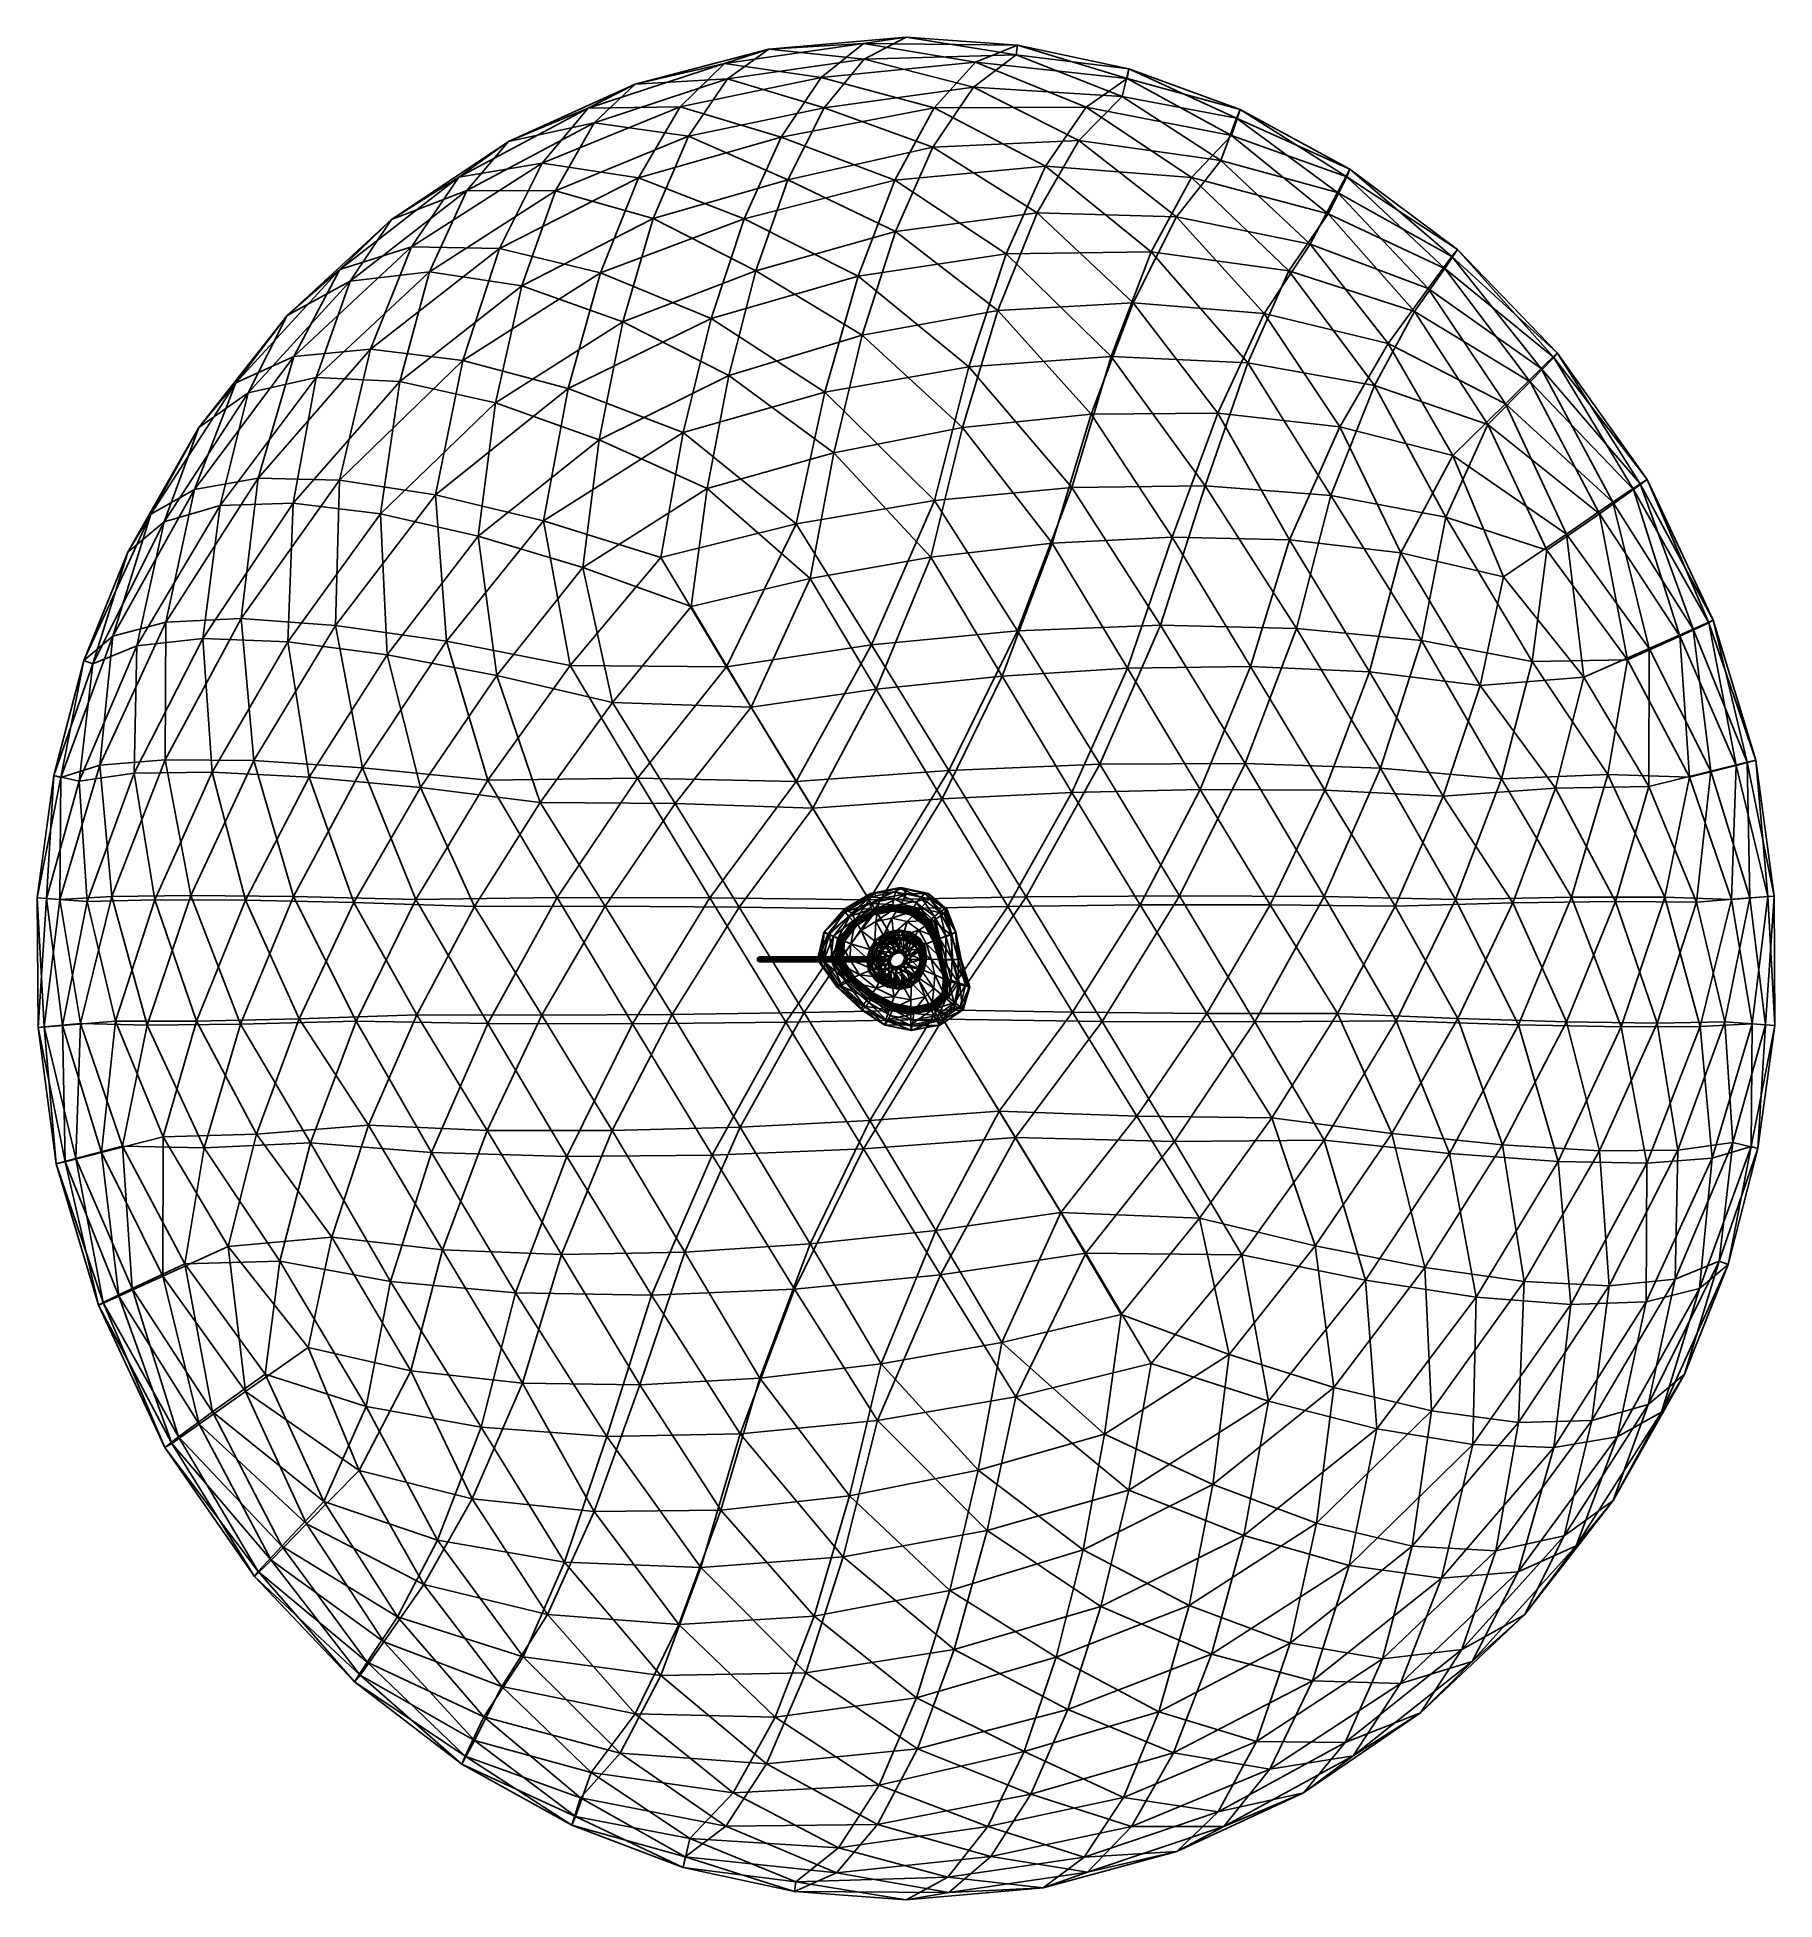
# Model space of a CAD drawing. Header units: inches. Extents: x -54 to 44, y -27 to 79.
import ezdxf

# ---------------------------------------------------------------- set-up
doc = ezdxf.new("R2010")
doc.units = ezdxf.units.IN
doc.header["$MEASUREMENT"] = 0

msp = doc.modelspace()

# ---------------------------------------------------------------- meshes
at = {"color": 16}
mesh = msp.add_polyface(dxfattribs=at)
corners = [(-7.22, 78.4, 341.42), (-9.6, 76.47, 349.72), (-0.86, 77.34, 346.78), (-11.88, 73.1, 357.3), (-3.2, 74.76, 354.97), (-13.98, 68.48, 364.07), (-5.44, 70.66, 362.48), (-15.84, 62.83, 369.97), (-7.52, 65.22, 369.2), (-17.43, 56.37, 374.92), (-9.4, 58.66, 374.96), (-1.24, 60.1, 373.91), (-18.7, 49.29, 378.85), (-11.02, 51.2, 379.61), (-3.19, 52.53, 379.27), (-4.8, 78.76, 332.5), (-12.57, 78.09, 332.5), (-20.14, 76.1, 332.5), (-15.09, 77.27, 341.46), (-27.33, 72.85, 332.5), (-22.81, 74.75, 341.51), (-17.59, 74.82, 349.83), (-25.42, 71.63, 349.94), (-19.96, 70.8, 357.48), (-27.84, 66.8, 357.61), (-22.11, 65.41, 364.3), (-23.94, 58.86, 370.15), (-25.35, 51.37, 374.92), (-7.18, 77.52, 323.1), (-9.43, 74.77, 313.39), (-14.91, 76.41, 323.05), (-11.49, 70.68, 303.62), (-17.13, 73.16, 313.25), (-22.48, 73.92, 322.99), (-13.31, 65.53, 294.08), (-19.13, 68.49, 303.37), (-24.67, 70.06, 313.11), (-14.84, 59.61, 285.13), (-20.84, 62.65, 293.75), (-26.57, 64.68, 303.19), (-16.06, 53.2, 277.13), (-22.19, 55.96, 284.84), (-16.98, 46.51, 270.47), (-23.12, 48.72, 277.13), (-3.28, 72.53, 306.72), (-5.4, 67.76, 296.38), (-7.28, 61.88, 286.34), (-1.61, 56.66, 278.8), (-8.9, 55.23, 277.07), (-3.4, 49.31, 269.74), (-10.24, 48.11, 269.16)]
mesh.append_faces([[corners[k] for k in face] for face in [(0, 1, 2, 0), (1, 3, 4, 1), (3, 5, 6, 3), (3, 6, 4, 3), (5, 7, 8, 5), (5, 8, 6, 5), (7, 9, 10, 7), (7, 10, 8, 7), (8, 10, 11, 8), (9, 12, 13, 9), (9, 13, 10, 9), (10, 13, 14, 10), (15, 16, 0, 15), (16, 17, 18, 16), (16, 18, 0, 16), (0, 18, 1, 0), (17, 19, 20, 17), (17, 20, 18, 17), (18, 20, 21, 18), (18, 21, 1, 18), (1, 21, 3, 1), (20, 22, 21, 20), (21, 22, 23, 21), (21, 23, 3, 21), (3, 23, 5, 3), (23, 24, 25, 23), (23, 25, 5, 23), (5, 25, 7, 5), (25, 26, 7, 25), (7, 26, 9, 7), (9, 27, 12, 9), (15, 28, 16, 15), (28, 29, 30, 28), (28, 30, 16, 28), (16, 30, 17, 16), (29, 31, 32, 29), (29, 32, 30, 29), (30, 32, 33, 30), (30, 33, 17, 30), (17, 33, 19, 17), (31, 34, 35, 31), (31, 35, 32, 31), (32, 35, 36, 32), (32, 36, 33, 32), (34, 37, 38, 34), (34, 38, 35, 34), (35, 38, 39, 35), (35, 39, 36, 35), (37, 40, 41, 37), (37, 41, 38, 37), (40, 42, 43, 40), (40, 43, 41, 40), (29, 44, 31, 29), (31, 45, 34, 31), (45, 46, 34, 45), (34, 46, 37, 34), (46, 47, 48, 46), (46, 48, 37, 46), (37, 48, 40, 37), (48, 49, 50, 48), (48, 50, 40, 48), (40, 50, 42, 40)]], dxfattribs={"vtx3": -1, "color": 16})
mesh = msp.add_polyface(dxfattribs=at)
corners = [(-4.8, 78.76, 332.5), (-7.22, 78.4, 341.42), (1.51, 78.31, 338.07), (-0.86, 77.34, 346.78), (7.72, 76.43, 343.33), (-9.6, 76.47, 349.72), (-3.2, 74.76, 354.97), (5.4, 74.8, 351.91), (13.64, 73.2, 348.2), (-5.44, 70.66, 362.48), (3.1, 71.45, 360), (11.38, 70.82, 356.68), (-7.52, 65.22, 369.2), (0.87, 66.49, 367.41), (9.09, 66.6, 364.64), (16.89, 65.52, 360.95), (-1.24, 60.1, 373.91), (6.82, 60.67, 371.8), (14.56, 60.32, 368.68), (-9.4, 58.66, 374.96), (-3.19, 52.53, 379.27), (4.59, 53.26, 377.85), (12.15, 53.35, 375.38), (1.44, 77.77, 326.75), (-7.18, 77.52, 323.1), (7.44, 75.4, 320.95), (-0.97, 75.93, 316.94), (-9.43, 74.77, 313.39), (13.04, 71.77, 315.25), (4.99, 72.92, 310.65), (-3.28, 72.53, 306.72), (10.53, 68.59, 304.45), (2.62, 68.81, 299.9), (-5.4, 67.76, 296.38), (-11.49, 70.68, 303.62), (15.5, 63.12, 298.57), (8.06, 63.72, 293.24), (0.4, 63.28, 289.09), (-7.28, 61.88, 286.34), (12.87, 57.46, 287.14), (5.69, 57.42, 282.22), (-1.61, 56.66, 278.8), (10.28, 50.45, 276.37), (3.47, 50.11, 272.19), (-3.4, 49.31, 269.74), (-8.9, 55.23, 277.07), (7.82, 76.97, 332.5), (14.13, 74.66, 337.94), (13.93, 74.17, 326.88)]
mesh.append_faces([[corners[k] for k in face] for face in [(0, 1, 2, 0), (1, 3, 2, 1), (2, 3, 4, 2), (5, 6, 3, 5), (3, 6, 7, 3), (3, 7, 4, 3), (4, 7, 8, 4), (6, 9, 10, 6), (6, 10, 7, 6), (7, 10, 11, 7), (7, 11, 8, 7), (9, 12, 13, 9), (9, 13, 10, 9), (10, 13, 14, 10), (10, 14, 11, 10), (11, 14, 15, 11), (12, 16, 13, 12), (13, 16, 17, 13), (13, 17, 14, 13), (14, 17, 18, 14), (19, 20, 16, 19), (16, 20, 21, 16), (16, 21, 17, 16), (17, 21, 22, 17), (17, 22, 18, 17), (0, 23, 24, 0), (23, 25, 26, 23), (23, 26, 24, 23), (24, 26, 27, 24), (25, 28, 29, 25), (25, 29, 26, 25), (26, 29, 30, 26), (26, 30, 27, 26), (28, 31, 29, 28), (29, 31, 32, 29), (29, 32, 30, 29), (30, 32, 33, 30), (30, 33, 34, 30), (31, 35, 36, 31), (31, 36, 32, 31), (32, 36, 37, 32), (32, 37, 33, 32), (33, 37, 38, 33), (36, 39, 40, 36), (36, 40, 37, 36), (37, 40, 41, 37), (37, 41, 38, 37), (39, 42, 40, 39), (40, 42, 43, 40), (40, 43, 41, 40), (41, 43, 44, 41), (41, 44, 45, 41), (0, 2, 23, 0), (2, 4, 46, 2), (2, 46, 23, 2), (23, 46, 25, 23), (4, 8, 47, 4), (4, 47, 46, 4), (46, 47, 48, 46), (46, 48, 25, 46), (25, 48, 28, 25)]], dxfattribs={"vtx3": -1, "color": 16})
mesh = msp.add_polyface(dxfattribs=at)
corners = [(-37.12, 45.45, 369.73), (-31.47, 52.85, 369.97), (-36.91, 53.68, 364.07), (-42.48, 45.83, 363.18), (-41.5, 53.79, 357.3), (-46.74, 45.63, 355.66), (-45.11, 53.15, 349.72), (-27.33, 72.85, 332.5), (-33.96, 68.44, 332.5), (-30.14, 70.84, 341.57), (-22.81, 74.75, 341.51), (-25.42, 71.63, 349.94), (-39.86, 63, 332.5), (-36.88, 65.61, 341.6), (-32.82, 66.89, 350.01), (-27.84, 66.8, 357.61), (-19.96, 70.8, 357.48), (-44.88, 56.66, 332.5), (-42.77, 59.19, 341.56), (-39.49, 60.68, 349.96), (-35.15, 61.09, 357.59), (-29.91, 60.46, 364.35), (-22.11, 65.41, 364.3), (-23.94, 58.86, 370.15), (-48.9, 49.6, 332.5), (-47.6, 51.74, 341.42), (-25.35, 51.37, 374.92), (-17.43, 56.37, 374.92), (-22.48, 73.92, 322.99), (-24.67, 70.06, 313.11), (-29.68, 70.08, 322.93), (-26.57, 64.68, 303.19), (-31.8, 65.48, 313.03), (-36.29, 64.94, 322.9), (-20.84, 62.65, 293.75), (-22.19, 55.96, 284.84), (-28.06, 58.05, 293.68), (-33.48, 59.27, 303.22), (-38.23, 59.49, 313.09), (-42.08, 58.62, 322.94), (-23.12, 48.72, 277.13), (-29.04, 50.51, 285.13), (-34.57, 51.77, 294.08), (-39.52, 52.37, 303.62), (-43.67, 52.23, 313.39), (-46.84, 51.31, 323.1)]
mesh.append_faces([[corners[k] for k in face] for face in [(0, 1, 2, 0), (3, 2, 4, 3), (5, 4, 6, 5), (7, 8, 9, 7), (7, 9, 10, 7), (10, 9, 11, 10), (8, 12, 13, 8), (8, 13, 9, 8), (9, 13, 14, 9), (9, 14, 11, 9), (11, 14, 15, 11), (11, 15, 16, 11), (12, 17, 18, 12), (12, 18, 13, 12), (13, 18, 19, 13), (13, 19, 14, 13), (14, 19, 20, 14), (14, 20, 15, 14), (15, 20, 21, 15), (15, 21, 22, 15), (22, 21, 23, 22), (17, 24, 25, 17), (17, 25, 18, 17), (18, 25, 6, 18), (18, 6, 19, 18), (19, 6, 4, 19), (19, 4, 20, 19), (20, 4, 2, 20), (20, 2, 21, 20), (21, 2, 1, 21), (21, 1, 23, 21), (23, 1, 26, 23), (23, 26, 27, 23), (28, 29, 30, 28), (28, 30, 7, 28), (7, 30, 8, 7), (29, 31, 32, 29), (29, 32, 30, 29), (30, 32, 33, 30), (30, 33, 8, 30), (8, 33, 12, 8), (34, 35, 36, 34), (34, 36, 31, 34), (31, 36, 37, 31), (31, 37, 32, 31), (32, 37, 38, 32), (32, 38, 33, 32), (33, 38, 39, 33), (33, 39, 12, 33), (12, 39, 17, 12), (35, 40, 41, 35), (35, 41, 36, 35), (36, 41, 42, 36), (36, 42, 37, 36), (37, 42, 43, 37), (37, 43, 38, 37), (38, 43, 44, 38), (38, 44, 39, 38), (39, 44, 45, 39), (39, 45, 17, 39), (17, 45, 24, 17)]], dxfattribs={"vtx3": -1, "color": 16})
mesh = msp.add_polyface(dxfattribs=at)
corners = [(13.64, 73.2, 348.2), (11.38, 70.82, 356.68), (19.12, 68.75, 352.58), (16.89, 65.52, 360.95), (24.01, 63.23, 356.4), (9.09, 66.6, 364.64), (14.56, 60.32, 368.68), (21.74, 59.04, 364.59), (28.17, 56.83, 359.61), (12.15, 53.35, 375.38), (19.27, 52.8, 371.9), (25.78, 51.58, 367.46), (31.51, 49.71, 362.15), (13.04, 71.77, 315.25), (18.1, 67.04, 309.81), (10.53, 68.59, 304.45), (22.51, 61.41, 304.82), (15.5, 63.12, 298.57), (26.18, 55.07, 300.45), (19.77, 56.7, 293.32), (12.87, 57.46, 287.14), (8.06, 63.72, 293.24), (23.24, 49.56, 289.01), (16.92, 50.29, 282.07), (10.28, 50.45, 276.37), (20.17, 70.86, 342.97), (14.13, 74.66, 337.94), (20.35, 71.29, 332.5), (13.93, 74.17, 326.88), (19.65, 69.97, 321.36), (25.73, 65.67, 347.48), (26.44, 66.74, 337.68), (26.12, 66.35, 327.16), (24.79, 64.52, 316.11), (30.57, 59.24, 351.39), (31.9, 60.63, 342.32), (32.1, 60.88, 332.5), (31.18, 59.99, 322.09), (29.17, 58, 311.31), (34.49, 51.77, 354.63), (36.41, 53.14, 346.31), (37.19, 53.71, 337.26), (36.8, 53.47, 327.61), (35.25, 52.42, 317.5), (32.63, 50.62, 307.16)]
mesh.append_faces([[corners[k] for k in face] for face in [(0, 1, 2, 0), (1, 3, 2, 1), (2, 3, 4, 2), (5, 6, 3, 5), (3, 6, 7, 3), (3, 7, 4, 3), (4, 7, 8, 4), (6, 9, 10, 6), (6, 10, 7, 6), (7, 10, 11, 7), (7, 11, 8, 7), (8, 11, 12, 8), (13, 14, 15, 13), (14, 16, 17, 14), (14, 17, 15, 14), (16, 18, 19, 16), (16, 19, 17, 16), (17, 19, 20, 17), (17, 20, 21, 17), (18, 22, 19, 18), (19, 22, 23, 19), (19, 23, 20, 19), (20, 23, 24, 20), (0, 2, 25, 0), (0, 25, 26, 0), (26, 25, 27, 26), (26, 27, 28, 26), (28, 27, 29, 28), (28, 29, 13, 28), (13, 29, 14, 13), (2, 4, 30, 2), (2, 30, 25, 2), (25, 30, 31, 25), (25, 31, 27, 25), (27, 31, 32, 27), (27, 32, 29, 27), (29, 32, 33, 29), (29, 33, 14, 29), (14, 33, 16, 14), (4, 8, 34, 4), (4, 34, 30, 4), (30, 34, 35, 30), (30, 35, 31, 30), (31, 35, 36, 31), (31, 36, 32, 31), (32, 36, 37, 32), (32, 37, 33, 32), (33, 37, 38, 33), (33, 38, 16, 33), (16, 38, 18, 16), (8, 12, 39, 8), (8, 39, 34, 8), (34, 39, 40, 34), (34, 40, 35, 34), (35, 40, 41, 35), (35, 41, 36, 35), (36, 41, 42, 36), (36, 42, 37, 36), (37, 42, 43, 37), (37, 43, 38, 37), (38, 43, 44, 38), (38, 44, 18, 38)]], dxfattribs={"vtx3": -1, "color": 16})
mesh = msp.add_polyface(dxfattribs=at)
corners = [(22.97, 23.06, 377.85), (26.34, 29.92, 375.38), (18.89, 30.09, 380.29), (14.96, 22.99, 382.19), (10.7, 30.14, 383.79), (6.31, 23.02, 385.01), (2.01, 30.07, 385.78), (-2.71, 23.15, 386.22), (-6.89, 29.91, 386.22), (28.94, 36.76, 371.9), (22.08, 37.36, 377.19), (14.42, 37.63, 381.23), (6.18, 37.59, 383.9), (-2.38, 37.24, 385.16), (24.41, 44.6, 372.91), (17.32, 45.28, 377.26), (9.61, 45.46, 380.46), (1.51, 45.14, 382.42), (-6.76, 44.35, 383.1), (-11.02, 36.6, 384.96), (25.78, 51.58, 367.46), (19.27, 52.8, 371.9), (12.15, 53.35, 375.38), (4.59, 53.26, 377.85), (-3.19, 52.53, 379.27), (-3.04, 23.67, 257.25), (-6.57, 29.38, 257.25), (0.96, 29.53, 258.06), (4.64, 23.54, 259.49), (8.46, 29.62, 261.72), (12.25, 23.47, 264.6), (15.83, 29.63, 267.97), (19.65, 23.46, 272.19), (22.91, 29.55, 276.37), (-2.75, 35.63, 259.2), (4.59, 35.99, 261.51), (11.86, 36.16, 266.32), (18.93, 36.11, 273.32), (25.64, 35.78, 282.07), (-6.49, 41.84, 262.96), (0.64, 42.58, 264.19), (7.74, 43.02, 267.68), (14.72, 43.12, 273.2), (21.45, 42.81, 280.44), (27.73, 42.04, 289.01), (-3.4, 49.31, 269.74), (3.47, 50.11, 272.19), (10.28, 50.45, 276.37), (16.92, 50.29, 282.07), (23.24, 49.56, 289.01), (29.59, 29.74, 286.65), (26.18, 55.07, 300.45), (29.06, 48.2, 296.87)]
mesh.append_faces([[corners[k] for k in face] for face in [(0, 1, 2, 0), (3, 2, 4, 3), (5, 4, 6, 5), (7, 6, 8, 7), (1, 9, 10, 1), (1, 10, 2, 1), (2, 10, 11, 2), (2, 11, 4, 2), (4, 11, 12, 4), (4, 12, 6, 4), (6, 12, 13, 6), (6, 13, 8, 6), (9, 14, 10, 9), (10, 14, 15, 10), (10, 15, 11, 10), (11, 15, 16, 11), (11, 16, 12, 11), (12, 16, 17, 12), (12, 17, 13, 12), (13, 17, 18, 13), (13, 18, 19, 13), (14, 20, 21, 14), (14, 21, 15, 14), (15, 21, 22, 15), (15, 22, 16, 15), (16, 22, 23, 16), (16, 23, 17, 16), (17, 23, 24, 17), (17, 24, 18, 17), (25, 26, 27, 25), (28, 27, 29, 28), (30, 29, 31, 30), (32, 31, 33, 32), (26, 34, 27, 26), (27, 34, 35, 27), (27, 35, 29, 27), (29, 35, 36, 29), (29, 36, 31, 29), (31, 36, 37, 31), (31, 37, 33, 31), (33, 37, 38, 33), (34, 39, 40, 34), (34, 40, 35, 34), (35, 40, 41, 35), (35, 41, 36, 35), (36, 41, 42, 36), (36, 42, 37, 36), (37, 42, 43, 37), (37, 43, 38, 37), (38, 43, 44, 38), (39, 45, 40, 39), (40, 45, 46, 40), (40, 46, 41, 40), (41, 46, 47, 41), (41, 47, 42, 41), (42, 47, 48, 42), (42, 48, 43, 42), (43, 48, 49, 43), (43, 49, 44, 43), (38, 50, 33, 38), (51, 52, 49, 51)]], dxfattribs={"vtx3": -1, "color": 16})
mesh = msp.add_polyface(dxfattribs=at)
corners = [(39.98, 29.78, 309.81), (37.29, 36.33, 304.82), (40.79, 37.2, 316.11), (43, 30.01, 321.36), (42.85, 37.7, 327.16), (44.38, 30.12, 332.5), (43.34, 37.81, 337.68), (44.03, 30.09, 342.97), (42.24, 37.52, 347.48), (41.97, 29.93, 352.58), (39.59, 36.85, 356.4), (33.61, 42.51, 300.45), (37.3, 44.14, 311.31), (39.79, 45.24, 322.09), (40.94, 45.74, 332.5), (40.69, 45.6, 342.32), (39.04, 44.84, 351.39), (36.07, 43.5, 359.61), (29.06, 48.2, 296.87), (32.63, 50.62, 307.16), (35.25, 52.42, 317.5), (36.8, 53.47, 327.61), (37.19, 53.71, 337.26), (36.41, 53.14, 346.31), (34.49, 51.77, 354.63), (31.51, 49.71, 362.15), (28.94, 36.76, 371.9), (30.67, 43.41, 367.46), (24.41, 44.6, 372.91), (25.78, 51.58, 367.46), (27.73, 42.04, 289.01), (23.24, 49.56, 289.01), (34.97, 37, 364.76), (26.34, 29.92, 375.38), (32.91, 30.05, 368.99), (38.19, 30.05, 361.36), (29.9, 22.83, 372.21), (35.72, 22.72, 365.32), (40.19, 22.74, 357.28), (31.99, 36.23, 293.07), (25.64, 35.78, 282.07), (35.39, 29.82, 298), (29.59, 29.74, 286.65), (37.76, 22.93, 303.64), (32.62, 23, 292.24), (26.47, 23.18, 281.56), (22.91, 29.55, 276.37), (26.18, 55.07, 300.45)]
mesh.append_faces([[corners[k] for k in face] for face in [(0, 1, 2, 0), (0, 2, 3, 0), (3, 2, 4, 3), (3, 4, 5, 3), (5, 4, 6, 5), (5, 6, 7, 5), (7, 6, 8, 7), (7, 8, 9, 7), (9, 8, 10, 9), (1, 11, 12, 1), (1, 12, 2, 1), (2, 12, 13, 2), (2, 13, 4, 2), (4, 13, 14, 4), (4, 14, 6, 4), (6, 14, 15, 6), (6, 15, 8, 6), (8, 15, 16, 8), (8, 16, 10, 8), (10, 16, 17, 10), (11, 18, 19, 11), (11, 19, 12, 11), (12, 19, 20, 12), (12, 20, 13, 12), (13, 20, 21, 13), (13, 21, 14, 13), (14, 21, 22, 14), (14, 22, 15, 14), (15, 22, 23, 15), (15, 23, 16, 15), (16, 23, 24, 16), (16, 24, 17, 16), (17, 24, 25, 17), (26, 27, 28, 26), (27, 25, 29, 27), (27, 29, 28, 27), (30, 31, 18, 30), (25, 27, 17, 25), (27, 26, 32, 27), (27, 32, 17, 27), (17, 32, 10, 17), (26, 33, 34, 26), (26, 34, 32, 26), (32, 34, 35, 32), (32, 35, 10, 32), (10, 35, 9, 10), (33, 36, 34, 33), (34, 37, 35, 34), (35, 38, 9, 35), (18, 11, 30, 18), (11, 1, 39, 11), (11, 39, 30, 11), (30, 39, 40, 30), (1, 0, 41, 1), (1, 41, 39, 1), (39, 41, 42, 39), (39, 42, 40, 39), (0, 43, 41, 0), (41, 44, 42, 41), (42, 45, 46, 42), (47, 19, 18, 47)]], dxfattribs={"vtx3": -1, "color": 16})
mesh = msp.add_polyface(dxfattribs=at)
corners = [(-35.95, 23.03, 375.38), (-32.57, 29.92, 377.85), (-39.51, 30.1, 372.21), (-42.51, 22.86, 368.99), (-45.32, 30.16, 365.32), (-47.79, 22.81, 361.36), (-49.8, 30.1, 357.28), (-35.6, 37.39, 374.32), (-41.76, 37.79, 368.15), (-46.78, 37.84, 360.87), (-50.48, 37.53, 352.56), (-52.75, 29.92, 348.2), (-52.69, 36.84, 343.33), (-37.12, 45.45, 369.73), (-42.48, 45.83, 363.18), (-46.74, 45.63, 355.66), (-49.75, 44.83, 347.26), (-51.39, 43.46, 338.07), (-36.91, 53.68, 364.07), (-41.5, 53.79, 357.3), (-45.11, 53.15, 349.72), (-47.6, 51.74, 341.42), (-48.9, 49.6, 332.5), (-45, 23.04, 298), (-47.36, 29.91, 303.64), (-42.22, 29.89, 292.24), (-39.19, 23.17, 286.65), (-36.08, 29.75, 281.56), (-51.2, 29.81, 315.25), (-51.65, 36.62, 320.95), (-48.54, 37.08, 309.83), (-44.11, 37.14, 298.68), (-38.61, 36.85, 287.95), (-32.32, 36.26, 278.13), (-50.88, 43.28, 326.75), (-48.39, 44.3, 316.37), (-44.64, 44.7, 305.81), (-39.83, 44.51, 295.38), (-34.2, 43.78, 285.5), (-46.84, 51.31, 323.1), (-43.67, 52.23, 313.39), (-39.52, 52.37, 303.62), (-34.57, 51.77, 294.08), (-53.08, 36.94, 332.5), (-53.5, 29.98, 326.88), (-54.03, 30.02, 337.94), (-52.6, 22.79, 321.36), (-53.98, 22.68, 332.5), (-53.63, 22.72, 342.97)]
mesh.append_faces([[corners[k] for k in face] for face in [(0, 1, 2, 0), (3, 2, 4, 3), (5, 4, 6, 5), (2, 7, 8, 2), (2, 8, 4, 2), (4, 8, 9, 4), (4, 9, 6, 4), (6, 9, 10, 6), (6, 10, 11, 6), (11, 10, 12, 11), (7, 13, 8, 7), (8, 13, 14, 8), (8, 14, 9, 8), (9, 14, 15, 9), (9, 15, 10, 9), (10, 15, 16, 10), (10, 16, 12, 10), (12, 16, 17, 12), (13, 18, 14, 13), (14, 19, 15, 14), (15, 20, 16, 15), (16, 20, 21, 16), (16, 21, 17, 16), (17, 21, 22, 17), (23, 24, 25, 23), (26, 25, 27, 26), (28, 29, 30, 28), (28, 30, 24, 28), (24, 30, 31, 24), (24, 31, 25, 24), (25, 31, 32, 25), (25, 32, 27, 25), (27, 32, 33, 27), (29, 34, 35, 29), (29, 35, 30, 29), (30, 35, 36, 30), (30, 36, 31, 30), (31, 36, 37, 31), (31, 37, 32, 31), (32, 37, 38, 32), (32, 38, 33, 32), (34, 22, 39, 34), (34, 39, 35, 34), (35, 39, 40, 35), (35, 40, 36, 35), (36, 40, 41, 36), (36, 41, 37, 36), (37, 41, 42, 37), (37, 42, 38, 37), (22, 34, 17, 22), (34, 29, 43, 34), (34, 43, 17, 34), (17, 43, 12, 17), (29, 28, 44, 29), (29, 44, 43, 29), (43, 44, 45, 43), (43, 45, 12, 43), (12, 45, 11, 12), (28, 46, 44, 28), (44, 47, 45, 44), (45, 48, 11, 45)]], dxfattribs={"vtx3": -1, "color": 16})
mesh = msp.add_polyface(dxfattribs=at)
corners = [(-6.89, 29.91, 386.22), (-2.38, 37.24, 385.16), (-11.02, 36.6, 384.96), (-6.76, 44.35, 383.1), (-14.98, 43.1, 382.49), (-3.19, 52.53, 379.27), (-11.02, 51.2, 379.61), (-18.7, 49.29, 378.85), (-32.57, 29.92, 377.85), (-28.5, 36.68, 379.27), (-35.6, 37.39, 374.32), (-39.51, 30.1, 372.21), (-23.84, 43.18, 379.61), (-30.84, 44.55, 375.24), (-37.12, 45.45, 369.73), (-25.35, 51.37, 374.92), (-31.47, 52.85, 369.97), (-32.52, 23.4, 276.37), (-36.08, 29.75, 281.56), (-29.25, 29.52, 272.19), (-32.32, 36.26, 278.13), (-25.54, 35.42, 269.74), (-34.2, 43.78, 285.5), (-27.99, 42.61, 276.6), (-21.43, 41.09, 269.16), (-34.57, 51.77, 294.08), (-29.04, 50.51, 285.13), (-23.12, 48.72, 277.13), (-16.98, 46.51, 270.47), (-6.57, 29.38, 257.25), (-10.09, 35.1, 259.57), (-2.75, 35.63, 259.2), (-13.57, 40.82, 264.06), (-6.49, 41.84, 262.96), (-10.24, 48.11, 269.16), (-3.4, 49.31, 269.74), (-20.02, 36.8, 382.91), (-24.57, 30.03, 382.19), (-15.91, 30.02, 385.01), (-28.5, 22.91, 380.29), (-20.3, 22.89, 383.79), (-11.61, 22.97, 385.78), (-2.71, 23.15, 386.22), (-17.88, 35.37, 263.3), (-14.25, 29.5, 259.49), (-21.85, 29.55, 264.6), (-3.04, 23.67, 257.25), (-10.57, 23.52, 258.06), (-18.06, 23.41, 261.72), (-25.43, 23.37, 267.97)]
mesh.append_faces([[corners[k] for k in face] for face in [(0, 1, 2, 0), (2, 3, 4, 2), (3, 5, 6, 3), (3, 6, 4, 3), (4, 6, 7, 4), (8, 9, 10, 8), (8, 10, 11, 8), (9, 12, 13, 9), (9, 13, 10, 9), (10, 13, 14, 10), (12, 7, 15, 12), (12, 15, 13, 12), (13, 15, 16, 13), (13, 16, 14, 13), (17, 18, 19, 17), (18, 20, 19, 18), (19, 20, 21, 19), (20, 22, 23, 20), (20, 23, 21, 20), (21, 23, 24, 21), (22, 25, 26, 22), (22, 26, 23, 22), (23, 26, 27, 23), (23, 27, 24, 23), (24, 27, 28, 24), (29, 30, 31, 29), (30, 32, 33, 30), (30, 33, 31, 30), (32, 28, 34, 32), (32, 34, 33, 32), (33, 34, 35, 33), (7, 12, 4, 7), (12, 9, 36, 12), (12, 36, 4, 12), (4, 36, 2, 4), (9, 8, 37, 9), (9, 37, 36, 9), (36, 37, 38, 36), (36, 38, 2, 36), (2, 38, 0, 2), (8, 39, 37, 8), (37, 39, 40, 37), (37, 40, 38, 37), (38, 40, 41, 38), (38, 41, 0, 38), (0, 41, 42, 0), (28, 32, 24, 28), (32, 30, 43, 32), (32, 43, 24, 32), (24, 43, 21, 24), (30, 29, 44, 30), (30, 44, 43, 30), (43, 44, 45, 43), (43, 45, 21, 43), (21, 45, 19, 21), (29, 46, 47, 29), (29, 47, 44, 29), (44, 47, 48, 44), (44, 48, 45, 44), (45, 48, 49, 45), (45, 49, 19, 45)]], dxfattribs={"vtx3": -1, "color": 16})
mesh = msp.add_polyface(dxfattribs=at)
corners = [(-41.11, 3.05, 362.15), (-40.28, 9.44, 367.46), (-45.67, 9.29, 359.61), (-38.54, 16.15, 371.9), (-44.57, 15.87, 364.76), (-49.19, 15.96, 356.4), (-35.95, 23.03, 375.38), (-42.51, 22.86, 368.99), (-47.79, 22.81, 361.36), (-51.58, 22.9, 352.58), (-39.51, 30.1, 372.21), (-45.32, 30.16, 365.32), (-49.8, 30.1, 357.28), (-52.75, 29.92, 348.2), (-38.67, 4.56, 296.87), (-43.21, 10.28, 300.45), (-37.33, 10.81, 289.01), (-46.89, 16.48, 304.82), (-41.6, 16.63, 293.07), (-49.59, 23.04, 309.81), (-45, 23.04, 298), (-39.19, 23.17, 286.65), (-35.25, 17.14, 282.07), (-51.2, 29.81, 315.25), (-47.36, 29.91, 303.64), (-42.22, 29.89, 292.24), (-35.39, 1.21, 367.46), (-52.6, 22.79, 321.36), (-53.5, 29.98, 326.88), (-53.98, 22.68, 332.5), (-54.03, 30.02, 337.94), (-53.63, 22.72, 342.97), (-50.39, 15.59, 316.11), (-52.45, 15.06, 327.16), (-52.95, 14.95, 337.68), (-51.84, 15.26, 347.48), (-46.91, 8.6, 311.31), (-49.4, 7.46, 322.09), (-50.55, 6.95, 332.5), (-50.3, 7.1, 342.32), (-48.65, 7.9, 351.39), (-42.23, 2.06, 307.16), (-44.85, 0.21, 317.5), (-46.4, -0.88, 327.61), (-46.8, -1.12, 337.26), (-46.02, -0.51, 346.31), (-44.1, 0.91, 354.63)]
mesh.append_faces([[corners[k] for k in face] for face in [(0, 1, 2, 0), (1, 3, 4, 1), (1, 4, 2, 1), (2, 4, 5, 2), (3, 6, 7, 3), (3, 7, 4, 3), (4, 7, 8, 4), (4, 8, 5, 4), (5, 8, 9, 5), (6, 10, 7, 6), (7, 11, 8, 7), (8, 12, 9, 8), (9, 12, 13, 9), (14, 15, 16, 14), (15, 17, 18, 15), (15, 18, 16, 15), (17, 19, 20, 17), (17, 20, 18, 17), (18, 20, 21, 18), (18, 21, 22, 18), (19, 23, 24, 19), (19, 24, 20, 19), (20, 25, 21, 20), (1, 0, 26, 1), (23, 19, 27, 23), (28, 27, 29, 28), (30, 29, 31, 30), (13, 31, 9, 13), (19, 17, 32, 19), (19, 32, 27, 19), (27, 32, 33, 27), (27, 33, 29, 27), (29, 33, 34, 29), (29, 34, 31, 29), (31, 34, 35, 31), (31, 35, 9, 31), (9, 35, 5, 9), (17, 15, 36, 17), (17, 36, 32, 17), (32, 36, 37, 32), (32, 37, 33, 32), (33, 37, 38, 33), (33, 38, 34, 33), (34, 38, 39, 34), (34, 39, 35, 34), (35, 39, 40, 35), (35, 40, 5, 35), (5, 40, 2, 5), (15, 14, 41, 15), (15, 41, 36, 15), (36, 41, 42, 36), (36, 42, 37, 36), (37, 42, 43, 37), (37, 43, 38, 37), (38, 43, 44, 38), (38, 44, 39, 38), (39, 44, 45, 39), (39, 45, 40, 39), (40, 45, 46, 40), (40, 46, 2, 40), (2, 46, 0, 2)]], dxfattribs={"vtx3": -1, "color": 16})
mesh = msp.add_polyface(dxfattribs=at)
corners = [(-35.79, -2.41, 300.45), (-42.23, 2.06, 307.16), (-38.67, 4.56, 296.87), (-32.85, 3.24, 289.01), (-8, -3.85, 278.8), (-13.08, 2.81, 272.19), (-6.21, 3.62, 269.74), (-37.33, 10.81, 289.01), (-41.6, 16.63, 293.07), (-35.25, 17.14, 282.07), (-39.19, 23.17, 286.65), (-32.52, 23.4, 276.37), (-36.08, 29.75, 281.56), (-32.57, 29.92, 377.85), (-35.95, 23.03, 375.38), (-28.5, 22.91, 380.29), (-38.54, 16.15, 371.9), (-31.68, 15.6, 377.19), (-24.02, 15.37, 381.23), (-20.3, 22.89, 383.79), (-15.79, 15.44, 383.9), (-11.61, 22.97, 385.78), (-7.22, 15.8, 385.16), (-2.71, 23.15, 386.22), (-40.28, 9.44, 367.46), (-34.01, 8.29, 372.91), (-26.92, 7.65, 377.26), (-19.22, 7.52, 380.46), (-11.12, 7.86, 382.42), (-2.84, 8.66, 383.1), (1.41, 16.44, 384.96), (-35.39, 1.21, 367.46), (-28.88, 0.04, 371.9), (-21.75, -0.48, 375.38), (-14.2, -0.34, 377.85), (-6.41, 0.41, 379.27), (-29.25, 29.52, 272.19), (-25.43, 23.37, 267.97), (-3.04, 23.67, 257.25), (-6.86, 17.41, 259.2), (-10.57, 23.52, 258.06), (-14.2, 17.03, 261.51), (-18.06, 23.41, 261.72), (-21.46, 16.84, 266.32), (-28.54, 16.85, 273.32), (-3.12, 11.17, 262.96), (-10.24, 10.42, 264.19), (-17.34, 9.96, 267.68), (-24.33, 9.82, 273.2), (-31.06, 10.08, 280.44), (-19.89, 2.43, 276.37), (-26.53, 2.54, 282.07)]
mesh.append_faces([[corners[k] for k in face] for face in [(0, 1, 2, 0), (0, 2, 3, 0), (4, 5, 6, 4), (7, 8, 9, 7), (9, 10, 11, 9), (10, 12, 11, 10), (13, 14, 15, 13), (14, 16, 17, 14), (14, 17, 15, 14), (15, 17, 18, 15), (15, 18, 19, 15), (19, 18, 20, 19), (19, 20, 21, 19), (21, 20, 22, 21), (21, 22, 23, 21), (16, 24, 25, 16), (16, 25, 17, 16), (17, 25, 26, 17), (17, 26, 18, 17), (18, 26, 27, 18), (18, 27, 20, 18), (20, 27, 28, 20), (20, 28, 22, 20), (22, 28, 29, 22), (22, 29, 30, 22), (24, 31, 25, 24), (25, 31, 32, 25), (25, 32, 26, 25), (26, 32, 33, 26), (26, 33, 27, 26), (27, 33, 34, 27), (27, 34, 28, 27), (28, 34, 35, 28), (28, 35, 29, 28), (36, 37, 11, 36), (38, 39, 40, 38), (40, 39, 41, 40), (40, 41, 42, 40), (42, 41, 43, 42), (42, 43, 37, 42), (37, 43, 44, 37), (37, 44, 11, 37), (11, 44, 9, 11), (39, 45, 46, 39), (39, 46, 41, 39), (41, 46, 47, 41), (41, 47, 43, 41), (43, 47, 48, 43), (43, 48, 44, 43), (44, 48, 49, 44), (44, 49, 9, 44), (9, 49, 7, 9), (45, 6, 46, 45), (46, 6, 5, 46), (46, 5, 47, 46), (47, 5, 50, 47), (47, 50, 48, 47), (48, 50, 51, 48), (48, 51, 49, 48), (49, 51, 3, 49), (49, 3, 7, 49), (7, 3, 2, 7)]], dxfattribs={"vtx3": -1, "color": 16})
at = {"color": 61}
mesh = msp.add_polyface(dxfattribs=at)
corners = [(-7.66, 28.74, 253.43), (-7.34, 28.17, 254.17), (-7.93, 27.42, 254.03), (-7.89, 29.15, 253.36), (-8.67, 27.72, 253.44), (-9.13, 27.94, 253.48), (-8.19, 29.38, 253.82), (-9.44, 28.07, 254.01), (-8.31, 29.38, 254.14), (-9.45, 28.06, 254.33), (-8.25, 29.21, 254.34), (-9.24, 27.97, 254.48), (-8.05, 28.96, 254.45), (-8.91, 27.84, 254.53), (-7.82, 28.71, 254.5), (-8.57, 27.7, 254.5), (-7.63, 28.51, 254.46), (-7.59, 28.46, 254.3), (-8.33, 27.6, 254.39), (-7.61, 28.5, 254.12), (-8.28, 27.57, 254.22), (-7.63, 28.54, 253.99), (-8.36, 27.59, 254.05), (-7.64, 28.57, 253.9), (-8.42, 27.61, 253.93), (-7.65, 28.61, 253.83), (-8.47, 27.63, 253.85), (-7.67, 28.64, 253.79), (-8.51, 27.65, 253.79), (-7.69, 28.67, 253.77), (-8.55, 27.66, 253.76), (-7.71, 28.7, 253.75), (-8.59, 27.68, 253.75), (-8.63, 27.7, 253.74), (-6.56, 27.57, 255.03), (-6.51, 28.68, 254.32), (-6.38, 29.43, 253.73), (-6.32, 29.97, 253.82), (-6.61, 30.27, 254.33), (-6.81, 30.27, 254.65), (-6.88, 30.05, 254.82), (-6.85, 29.72, 254.85), (-6.76, 29.38, 254.79), (-6.67, 29.13, 254.65), (-6.63, 29.06, 254.48), (-6.6, 29.11, 254.32), (-6.57, 29.16, 254.2), (-6.55, 29.21, 254.12), (-6.53, 29.25, 254.07), (-6.52, 29.29, 254.04), (-6.51, 29.33, 254.03), (-6.51, 29.37, 254.03)]
mesh.append_faces([[corners[k] for k in face] for face in [(0, 1, 2, 0), (3, 0, 4, 3), (4, 5, 3, 4), (6, 3, 5, 6), (5, 7, 6, 5), (8, 6, 7, 8), (7, 9, 8, 7), (10, 8, 9, 10), (9, 11, 10, 9), (12, 10, 11, 12), (11, 13, 12, 11), (14, 12, 13, 14), (13, 15, 14, 13), (16, 14, 15, 16), (17, 16, 18, 17), (19, 17, 20, 19), (21, 19, 22, 21), (23, 21, 24, 23), (25, 23, 26, 25), (27, 25, 28, 27), (29, 27, 30, 29), (31, 29, 32, 31), (32, 33, 31, 32), (34, 1, 35, 34), (36, 35, 1, 36), (1, 0, 36, 1), (37, 36, 0, 37), (0, 3, 37, 0), (38, 37, 3, 38), (3, 6, 38, 3), (39, 38, 6, 39), (6, 8, 39, 6), (40, 39, 8, 40), (8, 10, 40, 8), (41, 40, 10, 41), (10, 12, 41, 10), (42, 41, 12, 42), (12, 14, 42, 12), (43, 42, 14, 43), (14, 16, 43, 14), (44, 43, 16, 44), (16, 17, 44, 16), (45, 44, 17, 45), (17, 19, 45, 17), (46, 45, 19, 46), (19, 21, 46, 19), (47, 46, 21, 47), (21, 23, 47, 21), (48, 47, 23, 48), (23, 25, 48, 23), (49, 48, 25, 49), (25, 27, 49, 25), (50, 49, 27, 50), (27, 29, 50, 27), (51, 50, 29, 51), (29, 31, 51, 29)]], dxfattribs={"vtx2": -1, "vtx3": -1, "color": 61})
at = {"color": 16}
mesh = msp.add_polyface(dxfattribs=at)
corners = [(9.09, 3.65, 378.85), (14.23, 9.8, 379.61), (5.38, 9.9, 382.49), (18.9, 16.3, 379.27), (10.41, 16.22, 382.91), (1.41, 16.44, 384.96), (22.97, 23.06, 377.85), (14.96, 22.99, 382.19), (6.31, 23.02, 385.01), (-2.71, 23.15, 386.22), (18.89, 30.09, 380.29), (10.7, 30.14, 383.79), (2.01, 30.07, 385.78), (7.38, 6.43, 270.47), (3.97, 12.19, 264.06), (11.82, 11.88, 269.16), (0.48, 17.94, 259.57), (8.27, 17.65, 263.3), (15.93, 17.56, 269.74), (-3.04, 23.67, 257.25), (4.64, 23.54, 259.49), (12.25, 23.47, 264.6), (19.65, 23.46, 272.19), (0.96, 29.53, 258.06), (8.46, 29.62, 261.72), (15.83, 29.63, 267.97), (26.34, 29.92, 375.38), (29.9, 22.83, 372.21), (25.99, 15.54, 374.32), (21.24, 8.37, 375.24), (27.51, 7.4, 369.73), (32.15, 15.09, 368.15), (15.74, 1.51, 374.92), (21.87, -0.05, 369.97), (27.31, -0.95, 364.07), (-7.22, 15.8, 385.16), (-2.84, 8.66, 383.1), (-6.41, 0.41, 379.27), (1.42, 1.75, 379.61), (-6.86, 17.41, 259.2), (-3.12, 11.17, 262.96), (0.63, 4.84, 269.16), (-6.21, 3.62, 269.74), (22.91, 29.55, 276.37), (26.47, 23.18, 281.56), (29, 16.03, 287.95), (22.72, 16.68, 278.13), (24.59, 9.08, 285.5), (18.38, 10.31, 276.6), (30.23, 8.29, 295.38), (24.97, 0.97, 294.08), (19.44, 2.29, 285.13), (13.51, 4.16, 277.13)]
mesh.append_faces([[corners[k] for k in face] for face in [(0, 1, 2, 0), (1, 3, 4, 1), (1, 4, 2, 1), (2, 4, 5, 2), (3, 6, 7, 3), (3, 7, 4, 3), (4, 7, 8, 4), (4, 8, 5, 4), (5, 8, 9, 5), (6, 10, 7, 6), (7, 11, 8, 7), (8, 12, 9, 8), (13, 14, 15, 13), (14, 16, 17, 14), (14, 17, 15, 14), (15, 17, 18, 15), (16, 19, 20, 16), (16, 20, 17, 16), (17, 20, 21, 17), (17, 21, 18, 17), (18, 21, 22, 18), (19, 23, 20, 19), (20, 24, 21, 20), (21, 25, 22, 21), (26, 6, 27, 26), (6, 3, 28, 6), (6, 28, 27, 6), (3, 1, 29, 3), (3, 29, 28, 3), (28, 29, 30, 28), (28, 30, 31, 28), (1, 0, 32, 1), (1, 32, 29, 1), (29, 32, 33, 29), (29, 33, 30, 29), (30, 33, 34, 30), (9, 35, 5, 9), (5, 36, 2, 5), (36, 37, 38, 36), (36, 38, 2, 36), (2, 38, 0, 2), (19, 16, 39, 19), (16, 14, 40, 16), (16, 40, 39, 16), (14, 13, 41, 14), (14, 41, 40, 14), (40, 41, 42, 40), (43, 44, 22, 43), (44, 45, 46, 44), (44, 46, 22, 44), (22, 46, 18, 22), (45, 47, 46, 45), (46, 47, 48, 46), (46, 48, 18, 46), (18, 48, 15, 18), (49, 50, 47, 49), (47, 50, 51, 47), (47, 51, 48, 47), (48, 51, 52, 48), (48, 52, 15, 48), (15, 52, 13, 15)]], dxfattribs={"vtx3": -1, "color": 16})
at = {"color": 61}
mesh = msp.add_polyface(dxfattribs=at)
corners = [(-5.69, 27.99, 256.55), (-5.55, 27.83, 257.12), (-6.07, 27.53, 257.01), (-5.86, 28.08, 256.14), (-6.23, 27.65, 256.43), (-5.89, 28.05, 255.97), (-6.41, 27.72, 256.01), (-6.43, 27.69, 255.84), (-5.73, 27.82, 256.08), (-6.51, 28.68, 254.32), (-6.08, 27.89, 255.14), (-6.56, 27.57, 255.03), (-5.5, 27.66, 257.79), (-5, 27.94, 257.15), (-5.08, 28.11, 256.59), (-5.22, 28.21, 256.19), (-5.27, 28.18, 256.01), (-5.19, 27.93, 256.1), (-5.6, 28.86, 254.43), (-5.52, 28, 255.16), (-5.07, 29.67, 254.07), (-6.38, 29.43, 253.73), (-4.8, 30.25, 254.24), (-6.32, 29.97, 253.82), (-5.01, 30.59, 254.76), (-6.61, 30.27, 254.33), (-5.23, 30.58, 255.08), (-6.81, 30.27, 254.65), (-5.39, 30.35, 255.25), (-6.88, 30.05, 254.82), (-5.5, 29.99, 255.25), (-6.85, 29.72, 254.85), (-5.55, 29.62, 255.11), (-6.76, 29.38, 254.79), (-5.57, 29.35, 254.91), (-6.67, 29.13, 254.65), (-5.55, 29.27, 254.71), (-6.63, 29.06, 254.48), (-5.49, 29.33, 254.56), (-6.6, 29.11, 254.32), (-5.43, 29.38, 254.46), (-6.57, 29.16, 254.2), (-5.38, 29.43, 254.39), (-6.55, 29.21, 254.12), (-5.34, 29.47, 254.35), (-6.53, 29.25, 254.07), (-5.3, 29.52, 254.34), (-6.52, 29.29, 254.04), (-5.28, 29.56, 254.34), (-6.51, 29.33, 254.03), (-5.25, 29.61, 254.35), (-6.51, 29.37, 254.03), (-4.74, 28.68, 254.3), (-4.41, 29.39, 254.88), (-4.53, 29.13, 254.72), (-4.54, 29.06, 254.53), (-4.48, 29.11, 254.37), (-4.41, 29.16, 254.26), (-4.35, 29.2, 254.19)]
mesh.append_faces([[corners[k] for k in face] for face in [(0, 1, 2, 0), (3, 0, 4, 3), (5, 3, 6, 5), (6, 7, 5, 6), (8, 5, 7, 8), (9, 10, 11, 9), (12, 1, 13, 12), (14, 13, 1, 14), (1, 0, 14, 1), (15, 14, 0, 15), (0, 3, 15, 0), (16, 15, 3, 16), (3, 5, 16, 3), (17, 16, 5, 17), (5, 8, 17, 5), (18, 19, 10, 18), (10, 9, 18, 10), (20, 18, 9, 20), (9, 21, 20, 9), (22, 20, 21, 22), (21, 23, 22, 21), (24, 22, 23, 24), (23, 25, 24, 23), (26, 24, 25, 26), (25, 27, 26, 25), (28, 26, 27, 28), (27, 29, 28, 27), (30, 28, 29, 30), (29, 31, 30, 29), (32, 30, 31, 32), (31, 33, 32, 31), (34, 32, 33, 34), (33, 35, 34, 33), (36, 34, 35, 36), (35, 37, 36, 35), (38, 36, 37, 38), (37, 39, 38, 37), (40, 38, 39, 40), (39, 41, 40, 39), (42, 40, 41, 42), (41, 43, 42, 41), (44, 42, 43, 44), (43, 45, 44, 43), (46, 44, 45, 46), (45, 47, 46, 45), (48, 46, 47, 48), (47, 49, 48, 47), (50, 48, 49, 50), (49, 51, 50, 49), (19, 18, 52, 19), (30, 32, 53, 30), (32, 34, 54, 32), (34, 36, 55, 34), (36, 38, 56, 36), (38, 40, 57, 38), (40, 42, 58, 40)]], dxfattribs={"vtx2": -1, "vtx3": -1, "color": 61})
mesh = msp.add_polyface(dxfattribs=at)
corners = [(-5, 27.94, 257.15), (-5, 27.76, 257.8), (-5.5, 27.66, 257.79), (-4.45, 27.83, 257.03), (-4.53, 27.66, 257.71), (-4.47, 27.99, 256.47), (-5.08, 28.11, 256.59), (-4.56, 28.09, 256.06), (-5.22, 28.21, 256.19), (-4.63, 28.05, 255.88), (-5.27, 28.18, 256.01), (-4.65, 27.83, 255.99), (-5.19, 27.93, 256.1), (-4.74, 28.68, 254.3), (-4.96, 27.89, 255.05), (-5.52, 28, 255.16), (-3.98, 29.42, 253.84), (-5.6, 28.86, 254.43), (-5.07, 29.67, 254.07), (-3.48, 29.96, 253.96), (-4.8, 30.25, 254.24), (-5.01, 30.59, 254.76), (-3.52, 30.27, 254.44), (-5.23, 30.58, 255.08), (-3.72, 30.27, 254.76), (-3.97, 30.05, 254.95), (-5.39, 30.35, 255.25), (-4.21, 29.73, 254.99), (-5.5, 29.99, 255.25), (-4.41, 29.39, 254.88), (-4.53, 29.13, 254.72), (-5.55, 29.62, 255.11), (-4.54, 29.06, 254.53), (-5.57, 29.35, 254.91), (-4.48, 29.11, 254.37), (-5.55, 29.27, 254.71), (-4.41, 29.16, 254.26), (-5.49, 29.33, 254.56), (-4.35, 29.2, 254.19), (-5.43, 29.38, 254.46), (-4.29, 29.24, 254.15), (-5.38, 29.43, 254.39), (-5.34, 29.47, 254.35), (-4.25, 29.29, 254.13), (-5.3, 29.52, 254.34), (-4.2, 29.33, 254.12), (-5.28, 29.56, 254.34), (-4.17, 29.37, 254.12), (-5.25, 29.61, 254.35), (-3.97, 27.65, 256.21), (-4.02, 27.72, 255.78), (-4.1, 27.7, 255.61), (-4.21, 27.52, 255.78), (-4.07, 28.18, 253.89), (-4.49, 27.58, 254.82), (-3.24, 28.73, 253.18), (-3.47, 28.71, 254.25), (-3.68, 28.52, 254.19), (-3.74, 28.46, 254.03), (-3.68, 28.5, 253.85), (-3.62, 28.54, 253.72), (-3.57, 28.57, 253.63), (-3.52, 28.6, 253.57), (-3.47, 28.63, 253.53), (-3.42, 28.66, 253.51), (-3.65, 27.42, 253.59)]
mesh.append_faces([[corners[k] for k in face] for face in [(0, 1, 2, 0), (3, 4, 1, 3), (1, 0, 3, 1), (5, 3, 0, 5), (0, 6, 5, 0), (7, 5, 6, 7), (6, 8, 7, 6), (9, 7, 8, 9), (8, 10, 9, 8), (11, 9, 10, 11), (10, 12, 11, 10), (13, 14, 15, 13), (16, 13, 17, 16), (17, 18, 16, 17), (19, 16, 18, 19), (18, 20, 19, 18), (20, 21, 22, 20), (21, 23, 24, 21), (25, 24, 23, 25), (23, 26, 25, 23), (27, 25, 26, 27), (26, 28, 27, 26), (29, 27, 28, 29), (30, 29, 31, 30), (32, 30, 33, 32), (34, 32, 35, 34), (36, 34, 37, 36), (38, 36, 39, 38), (40, 38, 41, 40), (41, 42, 40, 41), (43, 40, 42, 43), (42, 44, 43, 42), (45, 43, 44, 45), (44, 46, 45, 44), (47, 45, 46, 47), (46, 48, 47, 46), (3, 5, 49, 3), (50, 49, 5, 50), (5, 7, 50, 5), (51, 50, 7, 51), (7, 9, 51, 7), (52, 51, 9, 52), (9, 11, 52, 9), (53, 54, 14, 53), (14, 13, 53, 14), (13, 16, 55, 13), (27, 29, 56, 27), (29, 30, 57, 29), (30, 32, 58, 30), (32, 34, 59, 32), (34, 36, 60, 34), (36, 38, 61, 36), (38, 40, 62, 38), (40, 43, 63, 40), (43, 45, 64, 43), (54, 53, 65, 54)]], dxfattribs={"vtx2": -1, "vtx3": -1, "color": 61})
mesh = msp.add_polyface(dxfattribs=at)
corners = [(-3.52, 30.27, 254.44), (-3.48, 29.96, 253.96), (-4.8, 30.25, 254.24), (-3.72, 30.27, 254.76), (-5.01, 30.59, 254.76), (-3.24, 28.73, 253.18), (-4.07, 28.18, 253.89), (-4.74, 28.68, 254.3), (-2.64, 29.14, 253.1), (-3.98, 29.42, 253.84), (-2.48, 29.38, 253.5), (-2.61, 29.38, 253.82), (-2.88, 29.22, 254.07), (-3.97, 30.05, 254.95), (-3.18, 28.97, 254.21), (-4.21, 29.73, 254.99), (-3.47, 28.71, 254.25), (-3.68, 28.52, 254.19), (-4.41, 29.39, 254.88), (-3.74, 28.46, 254.03), (-4.53, 29.13, 254.72), (-3.68, 28.5, 253.85), (-4.54, 29.06, 254.53), (-3.62, 28.54, 253.72), (-4.48, 29.11, 254.37), (-3.57, 28.57, 253.63), (-4.41, 29.16, 254.26), (-3.52, 28.6, 253.57), (-4.35, 29.2, 254.19), (-3.47, 28.63, 253.53), (-4.29, 29.24, 254.15), (-3.42, 28.66, 253.51), (-4.25, 29.29, 254.13), (-3.38, 28.69, 253.49), (-4.2, 29.33, 254.12), (-4.17, 29.37, 254.12), (-2.9, 27.71, 252.92), (-3.65, 27.42, 253.59), (-2.27, 27.93, 252.93), (-1.98, 28.07, 253.42), (-2, 28.07, 253.74), (-2.22, 27.98, 253.92), (-2.54, 27.85, 253.99), (-2.89, 27.71, 253.97), (-3.16, 27.61, 253.89), (-3.26, 27.58, 253.72), (-3.23, 27.59, 253.55), (-3.19, 27.61, 253.42), (-3.15, 27.63, 253.34), (-3.1, 27.64, 253.28), (-3.06, 27.66, 253.25), (-3.01, 27.68, 253.23), (-2.97, 27.69, 253.22)]
mesh.append_faces([[corners[k] for k in face] for face in [(0, 1, 2, 0), (3, 0, 4, 3), (5, 6, 7, 5), (8, 5, 9, 8), (9, 1, 8, 9), (10, 8, 1, 10), (1, 0, 10, 1), (11, 10, 0, 11), (0, 3, 11, 0), (12, 11, 3, 12), (3, 13, 12, 3), (14, 12, 13, 14), (13, 15, 14, 13), (16, 14, 15, 16), (17, 16, 18, 17), (19, 17, 20, 19), (21, 19, 22, 21), (23, 21, 24, 23), (25, 23, 26, 25), (27, 25, 28, 27), (29, 27, 30, 29), (31, 29, 32, 31), (33, 31, 34, 33), (34, 35, 33, 34), (36, 37, 6, 36), (6, 5, 36, 6), (38, 36, 5, 38), (5, 8, 38, 5), (39, 38, 8, 39), (8, 10, 39, 8), (40, 39, 10, 40), (10, 11, 40, 10), (41, 40, 11, 41), (11, 12, 41, 11), (42, 41, 12, 42), (12, 14, 42, 12), (43, 42, 14, 43), (14, 16, 43, 14), (44, 43, 16, 44), (16, 17, 44, 16), (45, 44, 17, 45), (17, 19, 45, 17), (46, 45, 19, 46), (19, 21, 46, 19), (47, 46, 21, 47), (21, 23, 47, 21), (48, 47, 23, 48), (23, 25, 48, 23), (49, 48, 25, 49), (25, 27, 49, 25), (50, 49, 27, 50), (27, 29, 50, 27), (51, 50, 29, 51), (29, 31, 51, 29), (52, 51, 31, 52), (31, 33, 52, 31)]], dxfattribs={"vtx2": -1, "vtx3": -1, "color": 61})
at = {"color": 16}
mesh = msp.add_polyface(dxfattribs=at)
corners = [(39.3, 3.04, 332.5), (41.28, 9.44, 326.75), (41.79, 9.26, 338.07), (42.04, 16.16, 320.95), (43.47, 15.83, 332.5), (43.09, 15.94, 343.33), (41.6, 23, 315.25), (43.89, 22.82, 326.88), (44.42, 22.78, 337.94), (43.15, 22.89, 348.2), (39.98, 29.78, 309.81), (43, 30.01, 321.36), (44.38, 30.12, 332.5), (44.03, 30.09, 342.97), (41.97, 29.93, 352.58), (32.91, 30.05, 368.99), (29.9, 22.83, 372.21), (35.72, 22.72, 365.32), (38.19, 30.05, 361.36), (40.19, 22.74, 357.28), (25.99, 15.54, 374.32), (32.15, 15.09, 368.15), (37.18, 14.99, 360.87), (40.87, 15.27, 352.56), (27.51, 7.4, 369.73), (32.87, 6.98, 363.18), (37.13, 7.13, 355.66), (40.15, 7.89, 347.26), (27.31, -0.95, 364.07), (31.9, -1.12, 357.3), (35.5, -0.51, 349.72), (38, 0.89, 341.42), (37.76, 22.93, 303.64), (35.39, 29.82, 298), (32.62, 23, 292.24), (29.59, 29.74, 286.65), (26.47, 23.18, 281.56), (38.93, 15.72, 309.83), (34.5, 15.69, 298.68), (29, 16.03, 287.95), (38.78, 8.42, 316.37), (35.04, 8.05, 305.81), (30.23, 8.29, 295.38), (24.59, 9.08, 285.5), (37.24, 1.32, 323.1), (34.06, 0.41, 313.39), (29.91, 0.31, 303.62), (24.97, 0.97, 294.08)]
mesh.append_faces([[corners[k] for k in face] for face in [(0, 1, 2, 0), (1, 3, 4, 1), (1, 4, 2, 1), (2, 4, 5, 2), (3, 6, 7, 3), (3, 7, 4, 3), (4, 7, 8, 4), (4, 8, 5, 4), (5, 8, 9, 5), (6, 10, 11, 6), (6, 11, 7, 6), (7, 11, 12, 7), (7, 12, 8, 7), (8, 12, 13, 8), (8, 13, 9, 8), (9, 13, 14, 9), (15, 16, 17, 15), (18, 17, 19, 18), (14, 19, 9, 14), (16, 20, 21, 16), (16, 21, 17, 16), (17, 21, 22, 17), (17, 22, 19, 17), (19, 22, 23, 19), (19, 23, 9, 19), (9, 23, 5, 9), (21, 24, 25, 21), (21, 25, 22, 21), (22, 25, 26, 22), (22, 26, 23, 22), (23, 26, 27, 23), (23, 27, 5, 23), (5, 27, 2, 5), (24, 28, 25, 24), (25, 29, 26, 25), (26, 30, 27, 26), (27, 30, 31, 27), (27, 31, 2, 27), (2, 31, 0, 2), (10, 6, 32, 10), (33, 32, 34, 33), (35, 34, 36, 35), (6, 3, 37, 6), (6, 37, 32, 6), (32, 37, 38, 32), (32, 38, 34, 32), (34, 38, 39, 34), (34, 39, 36, 34), (3, 1, 40, 3), (3, 40, 37, 3), (37, 40, 41, 37), (37, 41, 38, 37), (38, 41, 42, 38), (38, 42, 39, 38), (39, 42, 43, 39), (1, 0, 44, 1), (1, 44, 40, 1), (40, 44, 45, 40), (40, 45, 41, 40), (41, 45, 46, 41), (41, 46, 42, 41), (42, 46, 47, 42)]], dxfattribs={"vtx3": -1, "color": 16})
at = {"color": 61}
mesh = msp.add_polyface(dxfattribs=at)
corners = [(-6.67, 27.13, 256.28), (-6.48, 27.06, 256.88), (-6.72, 26.51, 256.76), (-6.91, 26.52, 256.15), (-6.83, 27.17, 255.86), (-7.03, 26.52, 255.73), (-6.83, 27.15, 255.69), (-7, 26.52, 255.56), (-6.57, 27.06, 255.84), (-7.93, 27.42, 254.03), (-6.86, 27.09, 254.89), (-6.92, 26.53, 254.77), (-7.99, 26.53, 253.9), (-8.67, 27.72, 253.44), (-8.96, 26.52, 253.34), (-9.13, 27.94, 253.48), (-9.57, 26.52, 253.39), (-9.44, 28.07, 254.01), (-9.81, 26.51, 253.94), (-9.45, 28.06, 254.33), (-9.74, 26.51, 254.26), (-9.24, 27.97, 254.48), (-9.45, 26.52, 254.4), (-8.91, 27.84, 254.53), (-9.06, 26.52, 254.43), (-8.57, 27.7, 254.5), (-8.69, 26.52, 254.4), (-8.33, 27.6, 254.39), (-8.42, 26.53, 254.28), (-8.28, 27.57, 254.22), (-8.38, 26.53, 254.11), (-8.36, 27.59, 254.05), (-8.47, 26.53, 253.95), (-8.42, 27.61, 253.93), (-8.55, 26.53, 253.83), (-8.47, 27.63, 253.85), (-8.62, 26.53, 253.75), (-8.51, 27.65, 253.79), (-8.69, 26.53, 253.69), (-8.55, 27.66, 253.76), (-8.74, 26.53, 253.66), (-8.59, 27.68, 253.75), (-8.79, 26.52, 253.65), (-8.63, 27.7, 253.74), (-8.84, 26.52, 253.64), (-6.41, 27.72, 256.01), (-6.43, 27.69, 255.84), (-6.21, 27.52, 255.97), (-7.34, 28.17, 254.17), (-6.56, 27.57, 255.03), (-7.66, 28.74, 253.43), (-7.63, 28.51, 254.46), (-7.59, 28.46, 254.3), (-7.61, 28.5, 254.12), (-7.63, 28.54, 253.99), (-7.64, 28.57, 253.9), (-7.65, 28.61, 253.83), (-7.67, 28.64, 253.79), (-7.69, 28.67, 253.77)]
mesh.append_faces([[corners[k] for k in face] for face in [(0, 1, 2, 0), (2, 3, 0, 2), (4, 0, 3, 4), (3, 5, 4, 3), (6, 4, 5, 6), (5, 7, 6, 5), (8, 6, 7, 8), (9, 10, 11, 9), (11, 12, 9, 11), (13, 9, 12, 13), (12, 14, 13, 12), (15, 13, 14, 15), (14, 16, 15, 14), (17, 15, 16, 17), (16, 18, 17, 16), (19, 17, 18, 19), (18, 20, 19, 18), (21, 19, 20, 21), (20, 22, 21, 20), (23, 21, 22, 23), (22, 24, 23, 22), (25, 23, 24, 25), (24, 26, 25, 24), (27, 25, 26, 27), (26, 28, 27, 26), (29, 27, 28, 29), (28, 30, 29, 28), (31, 29, 30, 31), (30, 32, 31, 30), (33, 31, 32, 33), (32, 34, 33, 32), (35, 33, 34, 35), (34, 36, 35, 34), (37, 35, 36, 37), (36, 38, 37, 36), (39, 37, 38, 39), (38, 40, 39, 38), (41, 39, 40, 41), (40, 42, 41, 40), (43, 41, 42, 43), (42, 44, 43, 42), (0, 4, 45, 0), (46, 45, 4, 46), (4, 6, 46, 4), (6, 8, 47, 6), (48, 49, 10, 48), (10, 9, 48, 10), (9, 13, 50, 9), (25, 27, 51, 25), (27, 29, 52, 27), (29, 31, 53, 29), (31, 33, 54, 31), (33, 35, 55, 33), (35, 37, 56, 35), (37, 39, 57, 37), (39, 41, 58, 39)]], dxfattribs={"vtx2": -1, "vtx3": -1, "color": 61})
mesh = msp.add_polyface(dxfattribs=at)
corners = [(-6.19, 26.93, 258.31), (-6.22, 26.93, 258.99), (-6.3, 26.49, 258.88), (-6.3, 26.98, 257.58), (-6.31, 26.49, 258.2), (-6.48, 27.06, 256.88), (-6.49, 26.5, 257.46), (-5.75, 26.72, 256.56), (-6.57, 27.06, 255.84), (-6.74, 26.52, 255.72), (-5.98, 26.81, 255.79), (-5.63, 26.66, 256.45), (-5.69, 26.51, 256.42), (-6.86, 27.09, 254.89), (-6.08, 26.52, 255.72), (-5.91, 27.3, 258.41), (-5.96, 27.31, 259.1), (-5.95, 27.39, 257.7), (-6.07, 27.53, 257.01), (-6.23, 27.65, 256.43), (-6.67, 27.13, 256.28), (-6.41, 27.72, 256.01), (-6.21, 27.52, 255.97), (-6.43, 27.69, 255.84), (-6.83, 27.15, 255.69), (-5.59, 26.9, 256.6), (-5.51, 26.79, 256.48), (-5.78, 27.06, 255.85), (-6.56, 27.57, 255.03), (-5.51, 27.55, 258.49), (-5.58, 27.56, 259.18), (-5.5, 27.66, 257.79), (-5.55, 27.83, 257.12), (-5.69, 27.99, 256.55), (-5.86, 28.08, 256.14), (-5.73, 27.82, 256.08), (-5.38, 27.01, 256.63), (-5.36, 26.87, 256.5), (-5.51, 27.22, 255.89), (-6.08, 27.89, 255.14), (-5.06, 27.64, 258.5), (-5.13, 27.65, 259.19), (-5, 27.76, 257.8), (-5.16, 27.06, 256.62), (-5.19, 27.93, 256.1), (-5.2, 26.9, 256.5), (-5.21, 27.28, 255.89), (-5.52, 28, 255.16), (-5.05, 26.87, 256.48), (-4.92, 27.22, 255.84), (-4.96, 27.89, 255.05)]
mesh.append_faces([[corners[k] for k in face] for face in [(0, 1, 2, 0), (3, 0, 4, 3), (5, 3, 6, 5), (7, 8, 9, 7), (10, 11, 12, 10), (13, 10, 14, 13), (15, 16, 1, 15), (1, 0, 15, 1), (17, 15, 0, 17), (0, 3, 17, 0), (18, 17, 3, 18), (3, 5, 18, 3), (19, 18, 5, 19), (5, 20, 19, 5), (21, 19, 20, 21), (22, 23, 24, 22), (25, 22, 8, 25), (8, 7, 25, 8), (26, 25, 7, 26), (7, 11, 26, 7), (27, 26, 11, 27), (11, 10, 27, 11), (28, 27, 10, 28), (10, 13, 28, 10), (29, 30, 16, 29), (16, 15, 29, 16), (31, 29, 15, 31), (15, 17, 31, 15), (32, 31, 17, 32), (17, 18, 32, 17), (18, 19, 33, 18), (19, 21, 34, 19), (23, 22, 35, 23), (36, 35, 22, 36), (22, 25, 36, 22), (37, 36, 25, 37), (25, 26, 37, 25), (38, 37, 26, 38), (26, 27, 38, 26), (39, 38, 27, 39), (27, 28, 39, 27), (40, 41, 30, 40), (30, 29, 40, 30), (42, 40, 29, 42), (29, 31, 42, 29), (43, 44, 35, 43), (35, 36, 43, 35), (45, 43, 36, 45), (36, 37, 45, 36), (46, 45, 37, 46), (37, 38, 46, 37), (47, 46, 38, 47), (38, 39, 47, 38), (43, 45, 48, 43), (45, 46, 49, 45), (46, 47, 50, 46)]], dxfattribs={"vtx2": -1, "vtx3": -1, "color": 61})
mesh = msp.add_polyface(dxfattribs=at)
corners = [(-3.96, 26.49, 258.76), (-3.99, 26.48, 258.08), (-4.1, 26.04, 258.12), (-3.95, 26.49, 257.33), (-4.11, 26.01, 257.39), (-3.92, 26.53, 255.57), (-4.74, 26.51, 256.46), (-4.83, 26.29, 256.45), (-4.96, 26.35, 256.38), (-4.9, 26.51, 256.39), (-4.56, 26.52, 255.65), (-4.65, 26.23, 255.65), (-3.99, 26.54, 254.6), (-3.98, 25.98, 254.7), (-4.63, 27.55, 258.42), (-4.68, 27.56, 259.1), (-5.13, 27.65, 259.19), (-5.06, 27.64, 258.5), (-4.53, 27.66, 257.71), (-5, 27.76, 257.8), (-4.96, 27.01, 256.59), (-4.65, 27.83, 255.99), (-5.19, 27.93, 256.1), (-5.16, 27.06, 256.62), (-5.05, 26.87, 256.48), (-4.92, 27.22, 255.84), (-5.2, 26.9, 256.5), (-4.96, 27.89, 255.05), (-5.21, 27.28, 255.89), (-4.27, 27.3, 258.26), (-4.31, 27.31, 258.94), (-4.15, 27.39, 257.52), (-4.03, 27.52, 256.81), (-4.45, 27.83, 257.03), (-3.97, 27.65, 256.21), (-4.81, 26.89, 256.54), (-4.21, 27.52, 255.78), (-4.95, 26.79, 256.45), (-4.7, 27.06, 255.76), (-4.49, 27.58, 254.82), (-4.05, 26.93, 258.12), (-4.06, 26.93, 258.8), (-3.95, 26.98, 257.37), (-3.82, 27.06, 256.63), (-4.1, 27.7, 255.61), (-3.96, 27.07, 255.6), (-4.73, 26.72, 256.49), (-4.89, 26.66, 256.41), (-4.57, 26.81, 255.69), (-4.16, 27.1, 254.63)]
mesh.append_faces([[corners[k] for k in face] for face in [(0, 1, 2, 0), (1, 3, 4, 1), (5, 6, 7, 5), (8, 7, 6, 8), (6, 9, 8, 6), (9, 10, 11, 9), (10, 12, 13, 10), (14, 15, 16, 14), (16, 17, 14, 16), (18, 14, 17, 18), (17, 19, 18, 17), (20, 21, 22, 20), (22, 23, 20, 22), (24, 20, 23, 24), (25, 24, 26, 25), (27, 25, 28, 27), (29, 30, 15, 29), (15, 14, 29, 15), (31, 29, 14, 31), (14, 18, 31, 14), (32, 31, 18, 32), (18, 33, 32, 18), (34, 32, 33, 34), (35, 36, 21, 35), (21, 20, 35, 21), (37, 35, 20, 37), (20, 24, 37, 20), (38, 37, 24, 38), (24, 25, 38, 24), (39, 38, 25, 39), (25, 27, 39, 25), (40, 41, 30, 40), (30, 29, 40, 30), (42, 40, 29, 42), (29, 31, 42, 29), (31, 32, 43, 31), (44, 36, 45, 44), (46, 45, 36, 46), (36, 35, 46, 36), (47, 46, 35, 47), (35, 37, 47, 35), (48, 47, 37, 48), (37, 38, 48, 37), (49, 48, 38, 49), (38, 39, 49, 38), (1, 0, 41, 1), (41, 40, 1, 41), (40, 42, 3, 40), (6, 5, 45, 6), (45, 46, 6, 45), (9, 6, 46, 9), (46, 47, 9, 46), (10, 9, 47, 10), (47, 48, 10, 47), (12, 10, 48, 12), (48, 49, 12, 48)]], dxfattribs={"vtx2": -1, "vtx3": -1, "color": 61})
mesh = msp.add_polyface(dxfattribs=at)
corners = [(-3.64, 26.53, 255.54), (-3.7, 26.53, 255.38), (-3.82, 25.9, 255.52), (-3.92, 26.53, 255.57), (-4.06, 25.99, 255.65), (-3.82, 27.06, 256.63), (-3.95, 26.98, 257.37), (-4.15, 27.39, 257.52), (-3.71, 27.13, 255.99), (-4.03, 27.52, 256.81), (-3.97, 27.65, 256.21), (-3.7, 27.18, 255.55), (-4.02, 27.72, 255.78), (-3.78, 27.17, 255.39), (-4.1, 27.7, 255.61), (-3.96, 27.07, 255.6), (-3.65, 27.42, 253.59), (-4.16, 27.1, 254.63), (-4.49, 27.58, 254.82), (-3.95, 26.49, 257.33), (-3.99, 26.48, 258.08), (-4.05, 26.93, 258.12), (-3.85, 26.51, 256.6), (-3.71, 26.52, 255.97), (-3.37, 26.54, 253.65), (-3.99, 26.54, 254.6), (-2.71, 26.51, 253.06), (-2.9, 27.71, 252.92), (-2.14, 26.51, 253.09), (-2.27, 27.93, 252.93), (-1.73, 26.52, 253.56), (-1.98, 28.07, 253.42), (-1.67, 26.52, 253.88), (-2, 28.07, 253.74), (-1.85, 26.53, 254.08), (-2.22, 27.98, 253.92), (-2.18, 26.53, 254.15), (-2.54, 27.85, 253.99), (-2.54, 26.53, 254.11), (-2.89, 27.71, 253.97), (-2.83, 26.53, 254), (-3.16, 27.61, 253.89), (-2.94, 26.53, 253.83), (-3.26, 27.58, 253.72), (-2.92, 26.53, 253.66), (-3.23, 27.59, 253.55), (-2.9, 26.53, 253.54), (-3.19, 27.61, 253.42), (-2.87, 26.52, 253.46), (-3.15, 27.63, 253.34), (-2.83, 26.52, 253.41), (-3.1, 27.64, 253.28), (-2.79, 26.52, 253.38), (-3.06, 27.66, 253.25), (-2.75, 26.52, 253.36), (-3.01, 27.68, 253.23), (-2.71, 26.52, 253.36), (-2.97, 27.69, 253.22)]
mesh.append_faces([[corners[k] for k in face] for face in [(0, 1, 2, 0), (1, 3, 4, 1), (5, 6, 7, 5), (8, 5, 9, 8), (9, 10, 8, 9), (11, 8, 10, 11), (10, 12, 11, 10), (13, 11, 12, 13), (12, 14, 13, 12), (15, 13, 14, 15), (16, 17, 18, 16), (19, 20, 21, 19), (22, 19, 6, 22), (6, 5, 22, 6), (23, 22, 5, 23), (5, 8, 23, 5), (0, 23, 8, 0), (8, 11, 0, 8), (1, 0, 11, 1), (11, 13, 1, 11), (3, 1, 13, 3), (13, 15, 3, 13), (24, 25, 17, 24), (17, 16, 24, 17), (26, 24, 16, 26), (16, 27, 26, 16), (28, 26, 27, 28), (27, 29, 28, 27), (30, 28, 29, 30), (29, 31, 30, 29), (32, 30, 31, 32), (31, 33, 32, 31), (34, 32, 33, 34), (33, 35, 34, 33), (36, 34, 35, 36), (35, 37, 36, 35), (38, 36, 37, 38), (37, 39, 38, 37), (40, 38, 39, 40), (39, 41, 40, 39), (42, 40, 41, 42), (41, 43, 42, 41), (44, 42, 43, 44), (43, 45, 44, 43), (46, 44, 45, 46), (45, 47, 46, 45), (48, 46, 47, 48), (47, 49, 48, 47), (50, 48, 49, 50), (49, 51, 50, 49), (52, 50, 51, 52), (51, 53, 52, 51), (54, 52, 53, 54), (53, 55, 54, 53), (56, 54, 55, 56), (55, 57, 56, 55)]], dxfattribs={"vtx2": -1, "vtx3": -1, "color": 61})
at = {"color": 18}
mesh = msp.add_polyface(dxfattribs=at)
corners = [(-7.19, 26.53, 257.15), (-7.17, 26.46, 257.15), (-7.12, 26.41, 257.15), (-7.05, 26.39, 257.15), (-6.98, 26.41, 257.15), (-6.93, 26.46, 257.15), (-6.91, 26.53, 257.15), (-6.93, 26.6, 257.15), (-6.98, 26.65, 257.15), (-7.05, 26.67, 257.15), (-7.12, 26.65, 257.15), (-7.17, 26.6, 257.15), (-6.2, 26.53, 177.64), (-6.18, 26.46, 177.64), (-6.13, 26.41, 177.64), (-6.06, 26.39, 177.64), (-5.99, 26.41, 177.64), (-5.94, 26.46, 177.64), (-5.92, 26.53, 177.64), (-5.94, 26.6, 177.64), (-5.99, 26.65, 177.64), (-6.06, 26.67, 177.64), (-6.13, 26.65, 177.64), (-6.18, 26.6, 177.64), (-11.37, 26.53, 77.69), (-11.35, 26.46, 77.69), (-11.3, 26.41, 77.69), (-11.23, 26.39, 77.69), (-11.16, 26.41, 77.69), (-11.11, 26.46, 77.69), (-11.09, 26.53, 77.69), (-11.11, 26.6, 77.69), (-11.16, 26.65, 77.69), (-11.23, 26.67, 77.69), (-11.3, 26.65, 77.69), (-11.35, 26.6, 77.69), (-10.77, 26.53, 67.02), (-10.75, 26.46, 67.02), (-10.7, 26.41, 67.02), (-10.63, 26.39, 67.02), (-10.56, 26.41, 67.03), (-10.51, 26.46, 67.03), (-10.49, 26.53, 67.03), (-10.51, 26.6, 67.03), (-10.56, 26.65, 67.03), (-10.63, 26.67, 67.02), (-10.7, 26.65, 67.02), (-10.75, 26.6, 67.02), (-10.57, 26.53, 57.11), (-10.55, 26.46, 57.11), (-10.5, 26.41, 57.11), (-10.43, 26.39, 57.11), (-10.36, 26.41, 57.11), (-10.31, 26.46, 57.11), (-10.29, 26.53, 57.11), (-10.31, 26.6, 57.11), (-10.36, 26.65, 57.11), (-10.43, 26.67, 57.11), (-10.5, 26.65, 57.11), (-10.55, 26.6, 57.11), (-10.7, 26.53, 47.83), (-10.69, 26.46, 47.83), (-10.63, 26.41, 47.83), (-10.56, 26.39, 47.83), (-10.49, 26.41, 47.83), (-10.44, 26.46, 47.83), (-10.42, 26.53, 47.83), (-10.44, 26.6, 47.83), (-10.49, 26.65, 47.83), (-10.56, 26.67, 47.83), (-10.63, 26.65, 47.83), (-10.69, 26.6, 47.83), (-11.1, 26.53, 39.06), (-11.08, 26.46, 39.06), (-11.03, 26.41, 39.05), (-10.96, 26.39, 39.05), (-10.89, 26.41, 39.04), (-10.84, 26.46, 39.04), (-10.82, 26.53, 39.04), (-10.84, 26.6, 39.04), (-10.89, 26.65, 39.04), (-10.96, 26.67, 39.05), (-11.03, 26.65, 39.05), (-11.08, 26.6, 39.06), (-11.7, 26.53, 30.66), (-11.68, 26.46, 30.65), (-11.63, 26.41, 30.65), (-11.56, 26.39, 30.64), (-11.49, 26.41, 30.64), (-11.44, 26.46, 30.64), (-11.42, 26.53, 30.63), (-11.44, 26.6, 30.64), (-11.49, 26.65, 30.64), (-11.56, 26.67, 30.64), (-11.63, 26.65, 30.65), (-11.68, 26.6, 30.65), (-12.43, 26.53, 22.51), (-12.41, 26.46, 22.5), (-12.36, 26.41, 22.5), (-12.29, 26.39, 22.49), (-12.22, 26.41, 22.49), (-12.17, 26.46, 22.48), (-12.15, 26.53, 22.48), (-12.17, 26.6, 22.48), (-12.22, 26.65, 22.49), (-12.29, 26.67, 22.49), (-12.36, 26.65, 22.5), (-12.41, 26.6, 22.5), (-13.22, 26.53, 14.48), (-13.21, 26.46, 14.48), (-13.15, 26.41, 14.47), (-13.08, 26.39, 14.47), (-13.01, 26.41, 14.46), (-12.96, 26.46, 14.45), (-12.95, 26.53, 14.45), (-12.96, 26.6, 14.45), (-13.01, 26.65, 14.46), (-13.08, 26.67, 14.47), (-13.15, 26.65, 14.47), (-13.21, 26.6, 14.48)]
mesh.append_faces([[corners[k] for k in face] for face in [(111, 108, 112, 111)]], dxfattribs={"vtx0": -1, "vtx1": -1, "vtx3": -1, "color": 18})
mesh.append_faces([[corners[k] for k in face] for face in [(108, 117, 116, 108), (108, 116, 115, 108), (108, 115, 114, 108), (108, 114, 113, 108), (108, 113, 112, 108)]], dxfattribs={"vtx0": -1, "vtx2": -1, "vtx3": -1, "color": 18})
mesh.append_faces([[corners[k] for k in face] for face in [(9, 10, 0, 9), (8, 9, 0, 8), (7, 8, 0, 7), (6, 7, 0, 6), (5, 6, 0, 5), (4, 5, 0, 4), (3, 4, 0, 3), (2, 3, 0, 2)]], dxfattribs={"vtx1": -1, "vtx2": -1, "vtx3": -1, "color": 18})
mesh.append_faces([[corners[k] for k in face] for face in [(1, 2, 0, 1)]], dxfattribs={"vtx1": -1, "vtx3": -1, "color": 18})
mesh.append_faces([[corners[k] for k in face] for face in [(13, 1, 0, 13), (0, 12, 13, 0), (14, 2, 1, 14), (1, 13, 14, 1), (15, 3, 2, 15), (2, 14, 15, 2), (16, 4, 3, 16), (3, 15, 16, 3), (17, 5, 4, 17), (4, 16, 17, 4), (18, 6, 5, 18), (5, 17, 18, 5), (19, 7, 6, 19), (6, 18, 19, 6), (20, 8, 7, 20), (7, 19, 20, 7), (21, 9, 8, 21), (8, 20, 21, 8), (22, 10, 9, 22), (9, 21, 22, 9), (23, 11, 10, 23), (10, 22, 23, 10), (12, 0, 11, 12), (11, 23, 12, 11), (25, 13, 12, 25), (12, 24, 25, 12), (26, 14, 13, 26), (13, 25, 26, 13), (27, 15, 14, 27), (14, 26, 27, 14), (28, 16, 15, 28), (15, 27, 28, 15), (29, 17, 16, 29), (16, 28, 29, 16), (30, 18, 17, 30), (17, 29, 30, 17), (31, 19, 18, 31), (18, 30, 31, 18), (32, 20, 19, 32), (19, 31, 32, 19), (33, 21, 20, 33), (20, 32, 33, 20), (34, 22, 21, 34), (21, 33, 34, 21), (35, 23, 22, 35), (22, 34, 35, 22), (24, 12, 23, 24), (23, 35, 24, 23), (37, 25, 24, 37), (24, 36, 37, 24), (38, 26, 25, 38), (25, 37, 38, 25), (39, 27, 26, 39), (26, 38, 39, 26), (40, 28, 27, 40), (27, 39, 40, 27), (41, 29, 28, 41), (28, 40, 41, 28), (42, 30, 29, 42), (29, 41, 42, 29), (43, 31, 30, 43), (30, 42, 43, 30), (44, 32, 31, 44), (31, 43, 44, 31), (45, 33, 32, 45), (32, 44, 45, 32), (46, 34, 33, 46), (33, 45, 46, 33), (47, 35, 34, 47), (34, 46, 47, 34), (36, 24, 35, 36), (35, 47, 36, 35), (49, 37, 36, 49), (36, 48, 49, 36), (50, 38, 37, 50), (37, 49, 50, 37), (51, 39, 38, 51), (38, 50, 51, 38), (52, 40, 39, 52), (39, 51, 52, 39), (53, 41, 40, 53), (40, 52, 53, 40), (54, 42, 41, 54), (41, 53, 54, 41), (55, 43, 42, 55), (42, 54, 55, 42), (56, 44, 43, 56), (43, 55, 56, 43), (57, 45, 44, 57), (44, 56, 57, 44), (58, 46, 45, 58), (45, 57, 58, 45), (59, 47, 46, 59), (46, 58, 59, 46), (48, 36, 47, 48), (47, 59, 48, 47), (61, 49, 48, 61), (48, 60, 61, 48), (62, 50, 49, 62), (49, 61, 62, 49), (63, 51, 50, 63), (50, 62, 63, 50), (64, 52, 51, 64), (51, 63, 64, 51), (65, 53, 52, 65), (52, 64, 65, 52), (66, 54, 53, 66), (53, 65, 66, 53), (67, 55, 54, 67), (54, 66, 67, 54), (68, 56, 55, 68), (55, 67, 68, 55), (69, 57, 56, 69), (56, 68, 69, 56), (70, 58, 57, 70), (57, 69, 70, 57), (71, 59, 58, 71), (58, 70, 71, 58), (60, 48, 59, 60), (59, 71, 60, 59), (73, 61, 60, 73), (60, 72, 73, 60), (74, 62, 61, 74), (61, 73, 74, 61), (75, 63, 62, 75), (62, 74, 75, 62), (76, 64, 63, 76), (63, 75, 76, 63), (77, 65, 64, 77), (64, 76, 77, 64), (78, 66, 65, 78), (65, 77, 78, 65), (79, 67, 66, 79), (66, 78, 79, 66), (80, 68, 67, 80), (67, 79, 80, 67), (81, 69, 68, 81), (68, 80, 81, 68), (82, 70, 69, 82), (69, 81, 82, 69), (83, 71, 70, 83), (70, 82, 83, 70), (72, 60, 71, 72), (71, 83, 72, 71), (85, 73, 72, 85), (72, 84, 85, 72), (86, 74, 73, 86), (73, 85, 86, 73), (87, 75, 74, 87), (74, 86, 87, 74), (88, 76, 75, 88), (75, 87, 88, 75), (89, 77, 76, 89), (76, 88, 89, 76), (90, 78, 77, 90), (77, 89, 90, 77), (91, 79, 78, 91), (78, 90, 91, 78), (92, 80, 79, 92), (79, 91, 92, 79), (93, 81, 80, 93), (80, 92, 93, 80), (94, 82, 81, 94), (81, 93, 94, 81), (95, 83, 82, 95), (82, 94, 95, 82), (84, 72, 83, 84), (83, 95, 84, 83), (97, 85, 84, 97), (84, 96, 97, 84), (98, 86, 85, 98), (85, 97, 98, 85), (99, 87, 86, 99), (86, 98, 99, 86), (100, 88, 87, 100), (87, 99, 100, 87), (101, 89, 88, 101), (88, 100, 101, 88), (102, 90, 89, 102), (89, 101, 102, 89), (103, 91, 90, 103), (90, 102, 103, 90), (104, 92, 91, 104), (91, 103, 104, 91), (105, 93, 92, 105), (92, 104, 105, 92), (106, 94, 93, 106), (93, 105, 106, 93), (107, 95, 94, 107), (94, 106, 107, 94), (96, 84, 95, 96), (95, 107, 96, 95), (109, 97, 96, 109), (96, 108, 109, 96), (110, 98, 97, 110), (97, 109, 110, 97), (111, 99, 98, 111), (98, 110, 111, 98), (112, 100, 99, 112), (99, 111, 112, 99), (113, 101, 100, 113), (100, 112, 113, 100), (114, 102, 101, 114), (101, 113, 114, 101), (115, 103, 102, 115), (102, 114, 115, 102), (116, 104, 103, 116), (103, 115, 116, 103), (117, 105, 104, 117), (104, 116, 117, 104), (118, 106, 105, 118), (105, 117, 118, 105), (119, 107, 106, 119), (106, 118, 119, 106), (108, 96, 107, 108), (107, 119, 108, 107), (10, 11, 0, 10), (111, 110, 108, 111), (108, 118, 117, 108)]], dxfattribs={"vtx2": -1, "vtx3": -1, "color": 18})
mesh.append_faces([[corners[k] for k in face] for face in [(110, 109, 108, 110), (119, 118, 108, 119)]], dxfattribs={"vtx3": -1, "color": 18})
at = {"color": 61}
mesh = msp.add_polyface(dxfattribs=at)
corners = [(-6.72, 25.96, 256.66), (-6.46, 26.01, 257.38), (-6.21, 25.6, 257.33), (-6.44, 25.49, 256.61), (-6.87, 25.9, 256.05), (-6.53, 25.38, 256), (-6.92, 25.87, 255.63), (-6.87, 25.89, 255.46), (-6.5, 25.32, 255.58), (-6.67, 25.98, 255.63), (-6.44, 25.36, 255.41), (-7.43, 25.65, 253.8), (-6.68, 25.97, 254.67), (-6.21, 25.5, 254.62), (-6.49, 26.5, 257.46), (-6.31, 26.49, 258.2), (-6.24, 26.04, 258.12), (-6.72, 26.51, 256.76), (-6.91, 26.52, 256.15), (-7.03, 26.52, 255.73), (-7, 26.52, 255.56), (-6.74, 26.52, 255.72), (-6.92, 26.53, 254.77), (-6.08, 26.52, 255.72), (-6.06, 26.23, 255.66), (-7.99, 26.53, 253.9), (-8.96, 26.52, 253.34), (-8.19, 25.33, 253.28), (-9.57, 26.52, 253.39), (-8.62, 25.1, 253.29), (-9.81, 26.51, 253.94), (-9.74, 26.51, 254.26), (-8.72, 24.97, 253.8), (-9.45, 26.52, 254.4), (-8.65, 24.98, 254.12), (-9.06, 26.52, 254.43), (-8.45, 25.07, 254.29), (-8.69, 26.52, 254.4), (-8.19, 25.2, 254.36), (-7.93, 25.35, 254.33), (-8.42, 26.53, 254.28), (-7.74, 25.46, 254.2), (-8.38, 26.53, 254.11), (-7.7, 25.49, 254.02), (-8.47, 26.53, 253.95), (-7.77, 25.47, 253.86), (-8.55, 26.53, 253.83), (-7.84, 25.45, 253.74), (-8.62, 26.53, 253.75), (-7.89, 25.43, 253.66), (-8.69, 26.53, 253.69), (-7.94, 25.41, 253.61), (-8.74, 26.53, 253.66), (-7.98, 25.39, 253.59), (-8.79, 26.52, 253.65), (-8.02, 25.37, 253.58), (-8.84, 26.52, 253.64), (-8.05, 25.36, 253.57), (-6.3, 26.98, 257.58), (-6.48, 27.06, 256.88), (-6.57, 27.06, 255.84), (-6.86, 27.09, 254.89)]
mesh.append_faces([[corners[k] for k in face] for face in [(0, 1, 2, 0), (2, 3, 0, 2), (4, 0, 3, 4), (3, 5, 4, 3), (6, 4, 5, 6), (7, 6, 8, 7), (9, 7, 10, 9), (11, 12, 13, 11), (14, 15, 16, 14), (16, 1, 14, 16), (17, 14, 1, 17), (1, 0, 17, 1), (18, 17, 0, 18), (0, 4, 18, 0), (19, 18, 4, 19), (4, 6, 19, 4), (20, 19, 6, 20), (6, 7, 20, 6), (21, 20, 7, 21), (7, 9, 21, 7), (22, 23, 24, 22), (24, 12, 22, 24), (25, 22, 12, 25), (12, 11, 25, 12), (26, 25, 11, 26), (11, 27, 26, 11), (28, 26, 27, 28), (27, 29, 28, 27), (30, 28, 29, 30), (31, 30, 32, 31), (33, 31, 34, 33), (35, 33, 36, 35), (37, 35, 38, 37), (38, 39, 37, 38), (40, 37, 39, 40), (39, 41, 40, 39), (42, 40, 41, 42), (41, 43, 42, 41), (44, 42, 43, 44), (43, 45, 44, 43), (46, 44, 45, 46), (45, 47, 46, 45), (48, 46, 47, 48), (47, 49, 48, 47), (50, 48, 49, 50), (49, 51, 50, 49), (52, 50, 51, 52), (51, 53, 52, 51), (54, 52, 53, 54), (53, 55, 54, 53), (56, 54, 55, 56), (55, 57, 56, 55), (15, 14, 58, 15), (14, 17, 59, 14), (20, 21, 60, 20), (23, 22, 61, 23)]], dxfattribs={"vtx2": -1, "vtx3": -1, "color": 61})
mesh = msp.add_polyface(dxfattribs=at)
corners = [(-6.53, 25.38, 256), (-6.44, 25.49, 256.61), (-5.96, 25.18, 256.64), (-6.5, 25.32, 255.58), (-5.97, 25.04, 256.04), (-6.95, 24.32, 253.29), (-6.49, 24.91, 253.75), (-5.48, 24.41, 253.8), (-7.26, 23.9, 253.41), (-5.75, 23.66, 253.29), (-7.32, 23.67, 253.91), (-5.94, 23.11, 253.36), (-7.26, 23.67, 254.23), (-6.01, 22.81, 253.85), (-7.1, 23.84, 254.4), (-5.98, 22.81, 254.17), (-6.9, 24.09, 254.43), (-5.86, 23.03, 254.35), (-6.73, 24.36, 254.33), (-5.7, 23.36, 254.4), (-6.63, 24.56, 254.17), (-5.56, 23.7, 254.34), (-6.69, 24.54, 253.72), (-6.65, 24.57, 253.83), (-5.52, 23.98, 253.86), (-6.72, 24.5, 253.64), (-5.55, 23.93, 253.75), (-6.75, 24.47, 253.6), (-5.58, 23.88, 253.67), (-6.78, 24.43, 253.58), (-5.6, 23.84, 253.62), (-6.81, 24.4, 253.57), (-5.62, 23.8, 253.59), (-6.83, 24.37, 253.57), (-5.63, 23.76, 253.58), (-6.92, 25.87, 255.63), (-6.44, 25.36, 255.41), (-6.87, 25.89, 255.46), (-6.34, 25.52, 255.58), (-6.67, 25.98, 255.63), (-6.21, 25.5, 254.62), (-7.43, 25.65, 253.8), (-8.19, 25.33, 253.28), (-8.62, 25.1, 253.29), (-8.72, 24.97, 253.8), (-8.65, 24.98, 254.12), (-8.45, 25.07, 254.29), (-8.19, 25.2, 254.36), (-7.93, 25.35, 254.33), (-7.74, 25.46, 254.2), (-7.7, 25.49, 254.02), (-6.61, 24.61, 253.99), (-7.77, 25.47, 253.86), (-7.84, 25.45, 253.74), (-7.89, 25.43, 253.66), (-7.94, 25.41, 253.61), (-7.98, 25.39, 253.59), (-8.02, 25.37, 253.58), (-8.05, 25.36, 253.57), (-9.81, 26.51, 253.94), (-9.74, 26.51, 254.26), (-9.45, 26.52, 254.4), (-9.06, 26.52, 254.43)]
mesh.append_faces([[corners[k] for k in face] for face in [(0, 1, 2, 0), (3, 0, 4, 3), (5, 6, 7, 5), (8, 5, 9, 8), (10, 8, 11, 10), (12, 10, 13, 12), (14, 12, 15, 14), (16, 14, 17, 16), (18, 16, 19, 18), (20, 18, 21, 20), (22, 23, 24, 22), (25, 22, 26, 25), (27, 25, 28, 27), (29, 27, 30, 29), (31, 29, 32, 31), (33, 31, 34, 33), (0, 3, 35, 0), (3, 36, 37, 3), (36, 38, 39, 36), (40, 6, 41, 40), (42, 41, 6, 42), (6, 5, 42, 6), (43, 42, 5, 43), (5, 8, 43, 5), (44, 43, 8, 44), (8, 10, 44, 8), (45, 44, 10, 45), (10, 12, 45, 10), (46, 45, 12, 46), (12, 14, 46, 12), (47, 46, 14, 47), (14, 16, 47, 14), (48, 47, 16, 48), (16, 18, 48, 16), (49, 48, 18, 49), (18, 20, 49, 18), (50, 49, 20, 50), (20, 51, 50, 20), (52, 50, 51, 52), (51, 23, 52, 51), (53, 52, 23, 53), (23, 22, 53, 23), (54, 53, 22, 54), (22, 25, 54, 22), (55, 54, 25, 55), (25, 27, 55, 25), (56, 55, 27, 56), (27, 29, 56, 27), (57, 56, 29, 57), (29, 31, 57, 29), (58, 57, 31, 58), (31, 33, 58, 31), (43, 44, 59, 43), (44, 45, 60, 44), (45, 46, 61, 45), (46, 47, 62, 46)]], dxfattribs={"vtx2": -1, "vtx3": -1, "color": 61})
mesh = msp.add_polyface(dxfattribs=at)
corners = [(-5.22, 26.14, 256.36), (-5.18, 26, 256.45), (-4.98, 26.12, 256.45), (-5.4, 25.95, 256.44), (-5.27, 25.11, 255.69), (-4.75, 25.22, 255.77), (-5.38, 26.11, 256.36), (-5.37, 25.76, 255.64), (-5.08, 25.81, 255.66), (-5.59, 25.41, 258.09), (-5.5, 25.4, 258.78), (-5.04, 25.31, 258.83), (-5.14, 25.32, 258.15), (-5.79, 25.32, 257.35), (-5.6, 26, 256.43), (-5.84, 25.22, 255.61), (-5.52, 26.14, 256.36), (-5.67, 25.81, 255.63), (-5.61, 25.19, 254.65), (-5, 25.08, 254.75), (-5.99, 25.66, 258.08), (-5.91, 25.65, 258.76), (-6.21, 25.6, 257.33), (-6.44, 25.49, 256.61), (-6.34, 25.52, 255.58), (-6.44, 25.36, 255.41), (-5.81, 25, 255.45), (-5.76, 26.12, 256.44), (-5.64, 26.23, 256.37), (-5.91, 25.98, 255.63), (-6.21, 25.5, 254.62), (-6.24, 26.04, 258.12), (-6.2, 26.04, 258.8), (-6.46, 26.01, 257.38), (-5.85, 26.3, 256.47), (-6.67, 25.98, 255.63), (-5.7, 26.36, 256.39), (-6.06, 26.23, 255.66), (-6.68, 25.97, 254.67), (-6.31, 26.49, 258.2), (-6.3, 26.49, 258.88), (-5.84, 26.51, 256.51), (-6.74, 26.52, 255.72), (-5.69, 26.51, 256.42), (-6.08, 26.52, 255.72), (-6.19, 26.93, 258.31), (-5.75, 26.72, 256.56), (-5.63, 26.66, 256.45), (-5.98, 26.81, 255.79)]
mesh.append_faces([[corners[k] for k in face] for face in [(0, 1, 2, 0), (3, 4, 5, 3), (6, 3, 1, 6), (1, 0, 6, 1), (7, 6, 0, 7), (0, 8, 7, 0), (9, 10, 11, 9), (11, 12, 9, 11), (13, 9, 12, 13), (14, 15, 4, 14), (4, 3, 14, 4), (16, 14, 3, 16), (3, 6, 16, 3), (17, 16, 6, 17), (6, 7, 17, 6), (18, 17, 7, 18), (7, 19, 18, 7), (20, 21, 10, 20), (10, 9, 20, 10), (22, 20, 9, 22), (9, 13, 22, 9), (23, 22, 13, 23), (24, 25, 26, 24), (27, 24, 15, 27), (15, 14, 27, 15), (28, 27, 14, 28), (14, 16, 28, 14), (29, 28, 16, 29), (16, 17, 29, 16), (30, 29, 17, 30), (17, 18, 30, 17), (31, 32, 21, 31), (21, 20, 31, 21), (33, 31, 20, 33), (20, 22, 33, 20), (34, 35, 24, 34), (24, 27, 34, 24), (36, 34, 27, 36), (27, 28, 36, 27), (37, 36, 28, 37), (28, 29, 37, 28), (38, 37, 29, 38), (29, 30, 38, 29), (39, 40, 32, 39), (32, 31, 39, 32), (41, 42, 35, 41), (35, 34, 41, 35), (43, 41, 34, 43), (34, 36, 43, 34), (44, 43, 36, 44), (36, 37, 44, 36), (40, 39, 45, 40), (42, 41, 46, 42), (47, 46, 41, 47), (41, 43, 47, 41), (43, 44, 48, 43)]], dxfattribs={"vtx2": -1, "vtx3": -1, "color": 61})
mesh = msp.add_polyface(dxfattribs=at)
corners = [(-4.1, 26.04, 258.12), (-4.03, 26.04, 258.81), (-3.96, 26.49, 258.76), (-4.11, 26.01, 257.39), (-3.99, 26.48, 258.08), (-4.06, 25.96, 256.69), (-3.95, 26.49, 257.33), (-3.85, 26.51, 256.6), (-3.92, 25.91, 256.1), (-3.71, 26.52, 255.97), (-3.79, 25.88, 255.69), (-3.64, 26.53, 255.54), (-3.82, 25.9, 255.52), (-4.06, 25.99, 255.65), (-3.7, 26.53, 255.38), (-4.83, 26.29, 256.45), (-3.92, 26.53, 255.57), (-4.65, 26.23, 255.65), (-4.96, 26.35, 256.38), (-4.9, 26.51, 256.39), (-3.98, 25.98, 254.7), (-4.56, 26.52, 255.65), (-4.35, 25.66, 258.19), (-4.25, 25.66, 258.87), (-4.41, 25.59, 257.47), (-4.41, 25.49, 256.8), (-4.27, 25.39, 256.24), (-4.1, 25.33, 255.84), (-4.1, 25.36, 255.66), (-4.34, 25.53, 255.76), (-4.98, 26.12, 256.45), (-5.08, 26.23, 256.37), (-4.83, 25.98, 255.66), (-4.14, 25.51, 254.81), (-4.71, 25.41, 258.19), (-4.6, 25.4, 258.88), (-4.82, 25.32, 257.48), (-4.86, 25.18, 256.81), (-4.74, 25.04, 256.25), (-4.75, 25.22, 255.77), (-5.18, 26, 256.45), (-5.22, 26.14, 256.36), (-5.08, 25.81, 255.66), (-4.49, 25.19, 254.83), (-5.14, 25.32, 258.15), (-5.04, 25.31, 258.83), (-5.3, 25.22, 257.42), (-5.4, 25.95, 256.44), (-5, 25.08, 254.75), (-5.37, 25.76, 255.64)]
mesh.append_faces([[corners[k] for k in face] for face in [(0, 1, 2, 0), (3, 0, 4, 3), (5, 3, 6, 5), (6, 7, 5, 6), (8, 5, 7, 8), (7, 9, 8, 7), (10, 8, 9, 10), (9, 11, 10, 9), (12, 10, 11, 12), (13, 12, 14, 13), (15, 13, 16, 15), (17, 18, 19, 17), (20, 17, 21, 20), (22, 23, 1, 22), (1, 0, 22, 1), (24, 22, 0, 24), (0, 3, 24, 0), (25, 24, 3, 25), (3, 5, 25, 3), (26, 25, 5, 26), (5, 8, 26, 5), (27, 26, 8, 27), (8, 10, 27, 8), (28, 27, 10, 28), (10, 12, 28, 10), (29, 28, 12, 29), (12, 13, 29, 12), (30, 29, 13, 30), (13, 15, 30, 13), (31, 30, 15, 31), (15, 18, 31, 15), (32, 31, 18, 32), (18, 17, 32, 18), (33, 32, 17, 33), (17, 20, 33, 17), (34, 35, 23, 34), (23, 22, 34, 23), (36, 34, 22, 36), (22, 24, 36, 22), (37, 36, 24, 37), (24, 25, 37, 24), (25, 26, 38, 25), (28, 29, 39, 28), (40, 39, 29, 40), (29, 30, 40, 29), (30, 31, 41, 30), (42, 41, 31, 42), (31, 32, 42, 31), (43, 42, 32, 43), (32, 33, 43, 32), (44, 45, 35, 44), (35, 34, 44, 35), (34, 36, 46, 34), (39, 40, 47, 39), (48, 49, 42, 48), (42, 43, 48, 42)]], dxfattribs={"vtx2": -1, "vtx3": -1, "color": 61})
mesh = msp.add_polyface(dxfattribs=at)
corners = [(-3.16, 25.65, 253.97), (-3.98, 25.98, 254.7), (-3.99, 26.54, 254.6), (-3.37, 26.54, 253.65), (-2.41, 25.32, 253.55), (-2.71, 26.51, 253.06), (-1.76, 25.09, 253.61), (-2.14, 26.51, 253.09), (-1.25, 24.97, 254.06), (-1.73, 26.52, 253.56), (-1.19, 24.98, 254.38), (-1.67, 26.52, 253.88), (-1.44, 25.07, 254.6), (-1.85, 26.53, 254.08), (-1.83, 25.21, 254.67), (-2.18, 26.53, 254.15), (-2.25, 25.36, 254.6), (-2.54, 26.53, 254.11), (-2.57, 25.47, 254.44), (-2.83, 26.53, 254), (-2.68, 25.49, 254.25), (-2.94, 26.53, 253.83), (-2.64, 25.47, 254.1), (-2.92, 26.53, 253.66), (-2.61, 25.45, 253.99), (-2.9, 26.53, 253.54), (-2.57, 25.42, 253.91), (-2.87, 26.52, 253.46), (-2.53, 25.4, 253.87), (-2.83, 26.52, 253.41), (-2.49, 25.39, 253.85), (-2.79, 26.52, 253.38), (-2.44, 25.37, 253.84), (-2.75, 26.52, 253.36), (-2.4, 25.35, 253.84), (-2.71, 26.52, 253.36), (-3.22, 24.91, 254.23), (-4.14, 25.51, 254.81), (-2.53, 24.31, 253.95), (-2.01, 23.89, 254.09), (-1.73, 23.85, 255.09), (-2.03, 24.1, 255.11), (-2.39, 24.37, 254.99), (-2.67, 24.56, 254.79), (-2.76, 24.62, 254.59), (-2.72, 24.57, 254.44), (-2.68, 24.53, 254.34), (-2.65, 24.5, 254.28), (-2.61, 24.46, 254.24), (-2.58, 24.43, 254.23), (-2.54, 24.4, 254.23), (-2.5, 24.36, 254.23)]
mesh.append_faces([[corners[k] for k in face] for face in [(0, 1, 2, 0), (2, 3, 0, 2), (4, 0, 3, 4), (3, 5, 4, 3), (6, 4, 5, 6), (5, 7, 6, 5), (8, 6, 7, 8), (7, 9, 8, 7), (10, 8, 9, 10), (9, 11, 10, 9), (12, 10, 11, 12), (11, 13, 12, 11), (14, 12, 13, 14), (13, 15, 14, 13), (16, 14, 15, 16), (15, 17, 16, 15), (18, 16, 17, 18), (17, 19, 18, 17), (20, 18, 19, 20), (19, 21, 20, 19), (22, 20, 21, 22), (21, 23, 22, 21), (24, 22, 23, 24), (23, 25, 24, 23), (26, 24, 25, 26), (25, 27, 26, 25), (28, 26, 27, 28), (27, 29, 28, 27), (30, 28, 29, 30), (29, 31, 30, 29), (32, 30, 31, 32), (31, 33, 32, 31), (34, 32, 33, 34), (33, 35, 34, 33), (36, 37, 1, 36), (1, 0, 36, 1), (38, 36, 0, 38), (0, 4, 38, 0), (4, 6, 39, 4), (10, 12, 40, 10), (12, 14, 41, 12), (14, 16, 42, 14), (43, 42, 16, 43), (16, 18, 43, 16), (44, 43, 18, 44), (18, 20, 44, 18), (45, 44, 20, 45), (20, 22, 45, 20), (46, 45, 22, 46), (22, 24, 46, 22), (47, 46, 24, 47), (24, 26, 47, 24), (26, 28, 48, 26), (28, 30, 49, 28), (30, 32, 50, 30), (32, 34, 51, 32)]], dxfattribs={"vtx2": -1, "vtx3": -1, "color": 61})
mesh = msp.add_polyface(dxfattribs=at)
corners = [(-5.4, 25.07, 256.73), (-5.3, 25.22, 257.42), (-4.82, 25.32, 257.48), (-5.33, 24.91, 256.15), (-4.86, 25.18, 256.81), (-5.14, 25.32, 258.15), (-5.79, 25.32, 257.35), (-5.96, 25.18, 256.64), (-5.97, 25.04, 256.04), (-5.86, 24.96, 255.62), (-5.18, 24.83, 255.74), (-5.81, 25, 255.45), (-5.14, 24.87, 255.56), (-5.84, 25.22, 255.61), (-5.27, 25.11, 255.69), (-5.48, 24.41, 253.8), (-5.61, 25.19, 254.65), (-5, 25.08, 254.75), (-5.75, 23.66, 253.29), (-4.52, 24.24, 253.97), (-5.94, 23.11, 253.36), (-4.52, 23.42, 253.47), (-6.01, 22.81, 253.85), (-4.53, 22.83, 253.51), (-5.98, 22.81, 254.17), (-4.51, 22.51, 253.97), (-5.86, 23.03, 254.35), (-4.51, 22.52, 254.29), (-5.7, 23.36, 254.4), (-4.46, 22.75, 254.5), (-5.56, 23.7, 254.34), (-4.4, 23.1, 254.57), (-5.5, 23.96, 254.2), (-4.38, 23.47, 254.52), (-5.49, 24.03, 254.02), (-4.39, 23.75, 254.39), (-5.52, 23.98, 253.86), (-4.41, 23.83, 254.21), (-5.55, 23.93, 253.75), (-4.42, 23.77, 254.05), (-5.58, 23.88, 253.67), (-4.43, 23.72, 253.93), (-5.6, 23.84, 253.62), (-4.44, 23.67, 253.85), (-5.62, 23.8, 253.59), (-4.44, 23.62, 253.8), (-5.63, 23.76, 253.58), (-4.44, 23.57, 253.78), (-5.65, 23.72, 253.58), (-4.45, 23.53, 253.77), (-6.44, 25.49, 256.61), (-6.53, 25.38, 256), (-6.5, 25.32, 255.58), (-6.44, 25.36, 255.41), (-6.34, 25.52, 255.58), (-6.49, 24.91, 253.75), (-6.21, 25.5, 254.62), (-6.95, 24.32, 253.29), (-7.26, 23.9, 253.41), (-7.32, 23.67, 253.91), (-7.26, 23.67, 254.23), (-7.1, 23.84, 254.4), (-6.9, 24.09, 254.43), (-6.73, 24.36, 254.33), (-6.63, 24.56, 254.17), (-6.61, 24.61, 253.99), (-6.65, 24.57, 253.83), (-6.69, 24.54, 253.72), (-6.72, 24.5, 253.64), (-6.75, 24.47, 253.6), (-6.78, 24.43, 253.58), (-6.81, 24.4, 253.57), (-6.83, 24.37, 253.57)]
mesh.append_faces([[corners[k] for k in face] for face in [(0, 1, 2, 0), (3, 0, 4, 3), (5, 1, 6, 5), (7, 6, 1, 7), (1, 0, 7, 1), (8, 7, 0, 8), (0, 3, 8, 0), (9, 8, 3, 9), (3, 10, 9, 3), (11, 9, 10, 11), (10, 12, 11, 10), (13, 11, 12, 13), (12, 14, 13, 12), (15, 16, 17, 15), (18, 15, 19, 18), (20, 18, 21, 20), (22, 20, 23, 22), (24, 22, 25, 24), (26, 24, 27, 26), (28, 26, 29, 28), (30, 28, 31, 30), (32, 30, 33, 32), (34, 32, 35, 34), (36, 34, 37, 36), (38, 36, 39, 38), (40, 38, 41, 40), (42, 40, 43, 42), (44, 42, 45, 44), (46, 44, 47, 46), (48, 46, 49, 48), (6, 7, 50, 6), (7, 8, 51, 7), (8, 9, 52, 8), (53, 52, 9, 53), (9, 11, 53, 9), (11, 13, 54, 11), (55, 56, 16, 55), (16, 15, 55, 16), (15, 18, 57, 15), (18, 20, 58, 18), (20, 22, 59, 20), (22, 24, 60, 22), (24, 26, 61, 24), (26, 28, 62, 26), (28, 30, 63, 28), (30, 32, 64, 30), (65, 64, 32, 65), (32, 34, 65, 32), (66, 65, 34, 66), (34, 36, 66, 34), (36, 38, 67, 36), (38, 40, 68, 38), (40, 42, 69, 40), (42, 44, 70, 42), (44, 46, 71, 44), (46, 48, 72, 46)]], dxfattribs={"vtx2": -1, "vtx3": -1, "color": 61})
mesh = msp.add_polyface(dxfattribs=at)
corners = [(-4.74, 25.04, 256.25), (-4.86, 25.18, 256.81), (-4.41, 25.49, 256.8), (-4.57, 24.96, 255.86), (-4.27, 25.39, 256.24), (-4.1, 25.33, 255.84), (-4.55, 25, 255.68), (-4.1, 25.36, 255.66), (-4.75, 25.22, 255.77), (-3.71, 24.41, 254.19), (-4.49, 25.19, 254.83), (-4.14, 25.51, 254.81), (-3.22, 24.91, 254.23), (-5.3, 25.22, 257.42), (-5.14, 25.32, 258.15), (-4.71, 25.41, 258.19), (-4.82, 25.32, 257.48), (-5.4, 25.07, 256.73), (-5.33, 24.91, 256.15), (-5.18, 24.83, 255.74), (-5.14, 24.87, 255.56), (-5.27, 25.11, 255.69), (-4.52, 24.24, 253.97), (-5, 25.08, 254.75), (-4.52, 23.42, 253.47), (-3.35, 23.65, 253.78), (-4.53, 22.83, 253.51), (-4.51, 22.51, 253.97), (-3.1, 23.1, 253.87), (-4.51, 22.52, 254.29), (-2.91, 22.8, 254.33), (-4.46, 22.75, 254.5), (-2.89, 22.81, 254.66), (-4.4, 23.1, 254.57), (-2.95, 23.03, 254.86), (-4.38, 23.47, 254.52), (-3.06, 23.36, 254.91), (-4.39, 23.75, 254.39), (-3.21, 23.71, 254.83), (-4.41, 23.83, 254.21), (-3.36, 23.96, 254.66), (-4.42, 23.77, 254.05), (-3.41, 24.03, 254.48), (-3.4, 23.98, 254.32), (-4.43, 23.72, 253.93), (-3.38, 23.93, 254.21), (-4.44, 23.67, 253.85), (-3.37, 23.88, 254.14), (-4.44, 23.62, 253.8), (-4.44, 23.57, 253.78), (-3.36, 23.84, 254.1), (-4.45, 23.53, 253.77), (-3.34, 23.79, 254.07), (-4.44, 23.49, 253.77), (-3.32, 23.75, 254.07), (-5.48, 24.41, 253.8), (-5.75, 23.66, 253.29), (-5.94, 23.11, 253.36), (-6.01, 22.81, 253.85), (-5.98, 22.81, 254.17), (-5.86, 23.03, 254.35), (-5.7, 23.36, 254.4), (-5.56, 23.7, 254.34), (-5.5, 23.96, 254.2), (-5.49, 24.03, 254.02), (-5.52, 23.98, 253.86), (-5.55, 23.93, 253.75), (-5.58, 23.88, 253.67), (-5.6, 23.84, 253.62), (-5.62, 23.8, 253.59), (-5.63, 23.76, 253.58), (-5.65, 23.72, 253.58)]
mesh.append_faces([[corners[k] for k in face] for face in [(0, 1, 2, 0), (3, 0, 4, 3), (4, 5, 3, 4), (6, 3, 5, 6), (5, 7, 6, 5), (8, 6, 7, 8), (9, 10, 11, 9), (11, 12, 9, 11), (13, 14, 15, 13), (16, 1, 17, 16), (1, 0, 18, 1), (19, 18, 0, 19), (0, 3, 19, 0), (20, 19, 3, 20), (3, 6, 20, 3), (21, 20, 6, 21), (6, 8, 21, 6), (22, 23, 10, 22), (10, 9, 22, 10), (24, 22, 9, 24), (9, 25, 24, 9), (26, 24, 25, 26), (27, 26, 28, 27), (29, 27, 30, 29), (31, 29, 32, 31), (33, 31, 34, 33), (35, 33, 36, 35), (37, 35, 38, 37), (39, 37, 40, 39), (41, 39, 42, 41), (42, 43, 41, 42), (44, 41, 43, 44), (43, 45, 44, 43), (46, 44, 45, 46), (45, 47, 46, 45), (48, 46, 47, 48), (49, 48, 50, 49), (51, 49, 52, 51), (53, 51, 54, 53), (23, 22, 55, 23), (22, 24, 56, 22), (24, 26, 57, 24), (26, 27, 58, 26), (27, 29, 59, 27), (29, 31, 60, 29), (31, 33, 61, 31), (33, 35, 62, 33), (35, 37, 63, 35), (37, 39, 64, 37), (39, 41, 65, 39), (41, 44, 66, 41), (44, 46, 67, 44), (46, 48, 68, 46), (48, 49, 69, 48), (49, 51, 70, 49), (51, 53, 71, 51)]], dxfattribs={"vtx2": -1, "vtx3": -1, "color": 61})
mesh = msp.add_polyface(dxfattribs=at)
corners = [(-2.01, 23.89, 254.09), (-2.53, 24.31, 253.95), (-2.41, 25.32, 253.55), (-1.61, 23.67, 254.57), (-1.76, 25.09, 253.61), (-1.25, 24.97, 254.06), (-1.56, 23.68, 254.9), (-1.19, 24.98, 254.38), (-1.73, 23.85, 255.09), (-2.03, 24.1, 255.11), (-1.44, 25.07, 254.6), (-2.39, 24.37, 254.99), (-1.83, 25.21, 254.67), (-2.61, 24.46, 254.24), (-2.65, 24.5, 254.28), (-2.57, 25.42, 253.91), (-2.58, 24.43, 254.23), (-2.53, 25.4, 253.87), (-2.54, 24.4, 254.23), (-2.49, 25.39, 253.85), (-2.5, 24.36, 254.23), (-2.44, 25.37, 253.84), (-3.35, 23.65, 253.78), (-3.71, 24.41, 254.19), (-3.22, 24.91, 254.23), (-3.1, 23.1, 253.87), (-2.91, 22.8, 254.33), (-2.89, 22.81, 254.66), (-2.95, 23.03, 254.86), (-3.06, 23.36, 254.91), (-3.21, 23.71, 254.83), (-3.36, 23.96, 254.66), (-2.67, 24.56, 254.79), (-3.41, 24.03, 254.48), (-2.76, 24.62, 254.59), (-3.4, 23.98, 254.32), (-2.72, 24.57, 254.44), (-3.38, 23.93, 254.21), (-2.68, 24.53, 254.34), (-3.37, 23.88, 254.14), (-3.36, 23.84, 254.1), (-3.34, 23.79, 254.07), (-3.32, 23.75, 254.07), (-3.3, 23.71, 254.07), (-4.53, 22.83, 253.51), (-4.51, 22.51, 253.97), (-4.51, 22.52, 254.29), (-4.46, 22.75, 254.5), (-4.4, 23.1, 254.57), (-4.38, 23.47, 254.52), (-4.39, 23.75, 254.39), (-4.41, 23.83, 254.21), (-4.44, 23.62, 253.8), (-4.44, 23.57, 253.78), (-4.45, 23.53, 253.77), (-4.44, 23.49, 253.77)]
mesh.append_faces([[corners[k] for k in face] for face in [(0, 1, 2, 0), (3, 0, 4, 3), (4, 5, 3, 4), (6, 3, 5, 6), (5, 7, 6, 5), (8, 6, 7, 8), (9, 8, 10, 9), (11, 9, 12, 11), (13, 14, 15, 13), (16, 13, 17, 16), (18, 16, 19, 18), (20, 18, 21, 20), (22, 23, 24, 22), (24, 1, 22, 24), (25, 22, 1, 25), (1, 0, 25, 1), (26, 25, 0, 26), (0, 3, 26, 0), (27, 26, 3, 27), (3, 6, 27, 3), (28, 27, 6, 28), (6, 8, 28, 6), (29, 28, 8, 29), (8, 9, 29, 8), (30, 29, 9, 30), (9, 11, 30, 9), (31, 30, 11, 31), (11, 32, 31, 11), (33, 31, 32, 33), (32, 34, 33, 32), (35, 33, 34, 35), (34, 36, 35, 34), (37, 35, 36, 37), (36, 38, 37, 36), (39, 37, 38, 39), (38, 14, 39, 38), (40, 39, 14, 40), (14, 13, 40, 14), (41, 40, 13, 41), (13, 16, 41, 13), (42, 41, 16, 42), (16, 18, 42, 16), (43, 42, 18, 43), (18, 20, 43, 18), (22, 25, 44, 22), (25, 26, 45, 25), (26, 27, 46, 26), (27, 28, 47, 27), (28, 29, 48, 28), (29, 30, 49, 29), (30, 31, 50, 30), (31, 33, 51, 31), (39, 40, 52, 39), (40, 41, 53, 40), (41, 42, 54, 41), (42, 43, 55, 42)]], dxfattribs={"vtx2": -1, "vtx3": -1, "color": 61})
at = {"color": 16}
mesh = msp.add_polyface(dxfattribs=at)
corners = [(-4.8, -26.72, 332.5), (2.96, -26.04, 332.5), (-2.38, -26.32, 341.42), (10.54, -23.99, 332.5), (5.49, -25.17, 341.46), (0, -24.27, 349.72), (13.2, -22.58, 341.51), (7.98, -22.58, 349.83), (2.27, -20.74, 357.3), (15.81, -19.32, 349.94), (10.35, -18.4, 357.48), (4.37, -15.94, 364.07), (18.23, -14.32, 357.61), (12.51, -12.82, 364.3), (6.24, -10.12, 369.97), (14.34, -6.1, 370.15), (7.82, -3.52, 374.92), (15.74, 1.51, 374.92), (9.09, 3.65, 378.85), (-8.75, -25.2, 346.78), (-6.41, -22.46, 354.97), (-4.16, -18.18, 362.48), (-2.08, -12.55, 369.2), (-0.21, -5.82, 374.96), (-8.37, -7.3, 373.91), (1.42, 1.75, 379.61), (-6.41, 0.41, 379.27), (-0.17, -22.57, 313.39), (-6.33, -20.24, 306.72), (1.89, -18.32, 303.62), (-4.21, -15.28, 296.38), (3.7, -12.99, 294.08), (-2.32, -9.21, 286.34), (5.23, -6.9, 285.13), (-8, -3.85, 278.8), (-0.71, -2.4, 277.07), (6.45, -0.35, 277.13), (-6.21, 3.62, 269.74), (0.63, 4.84, 269.16), (7.38, 6.43, 270.47), (-2.43, -25.44, 323.1), (5.3, -24.31, 323.05), (7.52, -20.93, 313.25), (12.88, -21.75, 322.99), (17.72, -20.66, 332.5), (9.53, -16.08, 303.37), (15.06, -17.76, 313.11), (11.24, -10.06, 293.75), (16.96, -12.2, 303.19), (12.58, -3.21, 284.84), (13.51, 4.16, 277.13)]
mesh.append_faces([[corners[k] for k in face] for face in [(0, 1, 2, 0), (1, 3, 4, 1), (1, 4, 2, 1), (2, 4, 5, 2), (3, 6, 4, 3), (4, 6, 7, 4), (4, 7, 5, 4), (5, 7, 8, 5), (6, 9, 7, 6), (7, 9, 10, 7), (7, 10, 8, 7), (8, 10, 11, 8), (10, 12, 13, 10), (10, 13, 11, 10), (11, 13, 14, 11), (13, 15, 14, 13), (14, 15, 16, 14), (16, 17, 18, 16), (2, 5, 19, 2), (5, 8, 20, 5), (8, 11, 21, 8), (8, 21, 20, 8), (11, 14, 22, 11), (11, 22, 21, 11), (14, 16, 23, 14), (14, 23, 22, 14), (22, 23, 24, 22), (16, 18, 25, 16), (16, 25, 23, 16), (23, 25, 26, 23), (27, 28, 29, 27), (29, 30, 31, 29), (30, 32, 31, 30), (31, 32, 33, 31), (32, 34, 35, 32), (32, 35, 33, 32), (33, 35, 36, 33), (35, 37, 38, 35), (35, 38, 36, 35), (36, 38, 39, 36), (0, 40, 1, 0), (40, 27, 41, 40), (40, 41, 1, 40), (1, 41, 3, 1), (27, 29, 42, 27), (27, 42, 41, 27), (41, 42, 43, 41), (41, 43, 3, 41), (3, 43, 44, 3), (29, 31, 45, 29), (29, 45, 42, 29), (42, 45, 46, 42), (42, 46, 43, 42), (31, 33, 47, 31), (31, 47, 45, 31), (45, 47, 48, 45), (45, 48, 46, 45), (33, 36, 49, 33), (33, 49, 47, 33), (36, 39, 50, 36), (36, 50, 49, 36)]], dxfattribs={"vtx3": -1, "color": 16})
mesh = msp.add_polyface(dxfattribs=at)
corners = [(10.54, -23.99, 332.5), (17.72, -20.66, 332.5), (13.2, -22.58, 341.51), (24.35, -16.14, 332.5), (20.54, -18.57, 341.57), (15.81, -19.32, 349.94), (30.25, -10.58, 332.5), (27.27, -13.23, 341.6), (23.21, -14.48, 350.01), (18.23, -14.32, 357.61), (10.35, -18.4, 357.48), (35.27, -4.12, 332.5), (33.16, -6.68, 341.56), (29.88, -8.15, 349.96), (25.54, -8.52, 357.59), (20.3, -7.8, 364.35), (12.51, -12.82, 364.3), (14.34, -6.1, 370.15), (39.3, 3.04, 332.5), (38, 0.89, 341.42), (35.5, -0.51, 349.72), (31.9, -1.12, 357.3), (27.31, -0.95, 364.07), (21.87, -0.05, 369.97), (15.74, 1.51, 374.92), (7.82, -3.52, 374.92), (12.88, -21.75, 322.99), (15.06, -17.76, 313.11), (20.08, -17.81, 322.93), (16.96, -12.2, 303.19), (22.19, -13.08, 313.03), (26.69, -12.55, 322.9), (11.24, -10.06, 293.75), (12.58, -3.21, 284.84), (18.46, -5.39, 293.68), (23.88, -6.69, 303.22), (28.62, -6.96, 313.09), (32.48, -6.11, 322.94), (13.51, 4.16, 277.13), (19.44, 2.29, 285.13), (24.97, 0.97, 294.08), (29.91, 0.31, 303.62), (34.06, 0.41, 313.39), (37.24, 1.32, 323.1), (32.87, 6.98, 363.18), (37.13, 7.13, 355.66)]
mesh.append_faces([[corners[k] for k in face] for face in [(0, 1, 2, 0), (1, 3, 4, 1), (1, 4, 2, 1), (2, 4, 5, 2), (3, 6, 7, 3), (3, 7, 4, 3), (4, 7, 8, 4), (4, 8, 5, 4), (5, 8, 9, 5), (5, 9, 10, 5), (6, 11, 12, 6), (6, 12, 7, 6), (7, 12, 13, 7), (7, 13, 8, 7), (8, 13, 14, 8), (8, 14, 9, 8), (9, 14, 15, 9), (9, 15, 16, 9), (16, 15, 17, 16), (11, 18, 19, 11), (11, 19, 12, 11), (12, 19, 20, 12), (12, 20, 13, 12), (13, 20, 21, 13), (13, 21, 14, 13), (14, 21, 22, 14), (14, 22, 15, 14), (15, 22, 23, 15), (15, 23, 17, 15), (17, 23, 24, 17), (17, 24, 25, 17), (26, 27, 28, 26), (26, 28, 1, 26), (1, 28, 3, 1), (27, 29, 30, 27), (27, 30, 28, 27), (28, 30, 31, 28), (28, 31, 3, 28), (3, 31, 6, 3), (32, 33, 34, 32), (32, 34, 29, 32), (29, 34, 35, 29), (29, 35, 30, 29), (30, 35, 36, 30), (30, 36, 31, 30), (31, 36, 37, 31), (31, 37, 6, 31), (6, 37, 11, 6), (33, 38, 39, 33), (33, 39, 34, 33), (34, 39, 40, 34), (34, 40, 35, 34), (35, 40, 41, 35), (35, 41, 36, 35), (36, 41, 42, 36), (36, 42, 37, 36), (37, 42, 43, 37), (37, 43, 11, 37), (11, 43, 18, 11), (44, 22, 21, 44), (45, 21, 20, 45)]], dxfattribs={"vtx3": -1, "color": 16})
mesh = msp.add_polyface(dxfattribs=at)
corners = [(-23.25, -20.95, 348.2), (-20.99, -18.43, 356.68), (-28.73, -16.36, 352.58), (-26.49, -12.97, 360.95), (-33.61, -10.7, 356.4), (-24.16, -7.6, 368.68), (-31.35, -6.36, 364.59), (-37.78, -4.17, 359.61), (-21.75, -0.48, 375.38), (-28.88, 0.04, 371.9), (-35.39, 1.21, 367.46), (-41.11, 3.05, 362.15), (-29.78, -18.59, 342.97), (-23.74, -22.5, 337.94), (-29.96, -19.05, 332.5), (-23.53, -22.01, 326.88), (-29.25, -17.7, 321.36), (-22.65, -19.51, 315.25), (-27.71, -14.64, 309.81), (-35.33, -13.26, 347.48), (-36.05, -14.39, 337.68), (-35.73, -14, 327.16), (-34.39, -12.11, 316.11), (-32.12, -8.87, 304.82), (-40.17, -6.69, 351.39), (-41.5, -8.14, 342.32), (-41.71, -8.42, 332.5), (-40.78, -7.5, 322.09), (-38.77, -5.44, 311.31), (-35.79, -2.41, 300.45), (-44.1, 0.91, 354.63), (-46.02, -0.51, 346.31), (-46.8, -1.12, 337.26), (-46.4, -0.88, 327.61), (-44.85, 0.21, 317.5), (-42.23, 2.06, 307.16), (-20.14, -16.2, 304.45), (-25.11, -10.57, 298.57), (-29.38, -4.02, 293.32), (-22.48, -4.74, 287.14), (-17.67, -11.14, 293.24), (-32.85, 3.24, 289.01), (-26.53, 2.54, 282.07), (-19.89, 2.43, 276.37)]
mesh.append_faces([[corners[k] for k in face] for face in [(0, 1, 2, 0), (1, 3, 2, 1), (2, 3, 4, 2), (3, 5, 6, 3), (3, 6, 4, 3), (4, 6, 7, 4), (5, 8, 9, 5), (5, 9, 6, 5), (6, 9, 10, 6), (6, 10, 7, 6), (7, 10, 11, 7), (0, 2, 12, 0), (0, 12, 13, 0), (13, 12, 14, 13), (13, 14, 15, 13), (15, 14, 16, 15), (15, 16, 17, 15), (17, 16, 18, 17), (2, 4, 19, 2), (2, 19, 12, 2), (12, 19, 20, 12), (12, 20, 14, 12), (14, 20, 21, 14), (14, 21, 16, 14), (16, 21, 22, 16), (16, 22, 18, 16), (18, 22, 23, 18), (4, 7, 24, 4), (4, 24, 19, 4), (19, 24, 25, 19), (19, 25, 20, 19), (20, 25, 26, 20), (20, 26, 21, 20), (21, 26, 27, 21), (21, 27, 22, 21), (22, 27, 28, 22), (22, 28, 23, 22), (23, 28, 29, 23), (7, 11, 30, 7), (7, 30, 24, 7), (24, 30, 31, 24), (24, 31, 25, 24), (25, 31, 32, 25), (25, 32, 26, 25), (26, 32, 33, 26), (26, 33, 27, 26), (27, 33, 34, 27), (27, 34, 28, 27), (28, 34, 35, 28), (28, 35, 29, 28), (17, 18, 36, 17), (18, 23, 37, 18), (18, 37, 36, 18), (23, 29, 38, 23), (23, 38, 37, 23), (37, 38, 39, 37), (37, 39, 40, 37), (29, 41, 38, 29), (38, 41, 42, 38), (38, 42, 39, 38), (39, 42, 43, 39)]], dxfattribs={"vtx3": -1, "color": 16})
mesh = msp.add_polyface(dxfattribs=at)
corners = [(-4.8, -26.72, 332.5), (-2.38, -26.32, 341.42), (-11.12, -26.25, 338.07), (-8.75, -25.2, 346.78), (-17.32, -24.29, 343.33), (0, -24.27, 349.72), (-6.41, -22.46, 354.97), (-15.01, -22.55, 351.91), (-23.25, -20.95, 348.2), (-4.16, -18.18, 362.48), (-12.71, -19.03, 360), (-20.99, -18.43, 356.68), (-2.08, -12.55, 369.2), (-10.48, -13.87, 367.41), (-18.7, -14.02, 364.64), (-26.49, -12.97, 360.95), (-8.37, -7.3, 373.91), (-16.43, -7.9, 371.8), (-24.16, -7.6, 368.68), (-0.21, -5.82, 374.96), (-6.41, 0.41, 379.27), (-14.2, -0.34, 377.85), (-21.75, -0.48, 375.38), (-11.05, -25.71, 326.75), (-17.42, -24.89, 332.5), (-17.05, -23.26, 320.95), (-23.74, -22.5, 337.94), (-23.53, -22.01, 326.88), (-22.65, -19.51, 315.25), (-2.43, -25.44, 323.1), (-8.63, -23.79, 316.94), (-0.17, -22.57, 313.39), (-14.59, -20.67, 310.65), (-6.33, -20.24, 306.72), (-20.14, -16.2, 304.45), (-12.22, -16.38, 299.9), (-4.21, -15.28, 296.38), (1.89, -18.32, 303.62), (-25.11, -10.57, 298.57), (-17.67, -11.14, 293.24), (-10.01, -10.66, 289.09), (-2.32, -9.21, 286.34), (-22.48, -4.74, 287.14), (-15.3, -4.66, 282.22), (-8, -3.85, 278.8), (-19.89, 2.43, 276.37), (-13.08, 2.81, 272.19), (-6.21, 3.62, 269.74), (-0.71, -2.4, 277.07)]
mesh.append_faces([[corners[k] for k in face] for face in [(0, 1, 2, 0), (1, 3, 2, 1), (2, 3, 4, 2), (5, 6, 3, 5), (3, 6, 7, 3), (3, 7, 4, 3), (4, 7, 8, 4), (6, 9, 10, 6), (6, 10, 7, 6), (7, 10, 11, 7), (7, 11, 8, 7), (9, 12, 13, 9), (9, 13, 10, 9), (10, 13, 14, 10), (10, 14, 11, 10), (11, 14, 15, 11), (12, 16, 13, 12), (13, 16, 17, 13), (13, 17, 14, 13), (14, 17, 18, 14), (14, 18, 15, 14), (19, 20, 16, 19), (16, 20, 21, 16), (16, 21, 17, 16), (17, 21, 22, 17), (17, 22, 18, 17), (0, 2, 23, 0), (2, 4, 24, 2), (2, 24, 23, 2), (23, 24, 25, 23), (4, 8, 26, 4), (4, 26, 24, 4), (24, 26, 27, 24), (24, 27, 25, 24), (25, 27, 28, 25), (0, 23, 29, 0), (23, 25, 30, 23), (23, 30, 29, 23), (29, 30, 31, 29), (25, 28, 32, 25), (25, 32, 30, 25), (30, 32, 33, 30), (30, 33, 31, 30), (28, 34, 32, 28), (32, 34, 35, 32), (32, 35, 33, 32), (33, 35, 36, 33), (33, 36, 37, 33), (34, 38, 39, 34), (34, 39, 35, 34), (35, 39, 40, 35), (35, 40, 36, 35), (36, 40, 41, 36), (39, 42, 43, 39), (39, 43, 40, 39), (40, 43, 44, 40), (40, 44, 41, 40), (42, 45, 43, 42), (43, 45, 46, 43), (43, 46, 44, 43), (44, 47, 48, 44)]], dxfattribs={"vtx3": -1, "color": 16})

doc.saveas('drawing.dxf')
